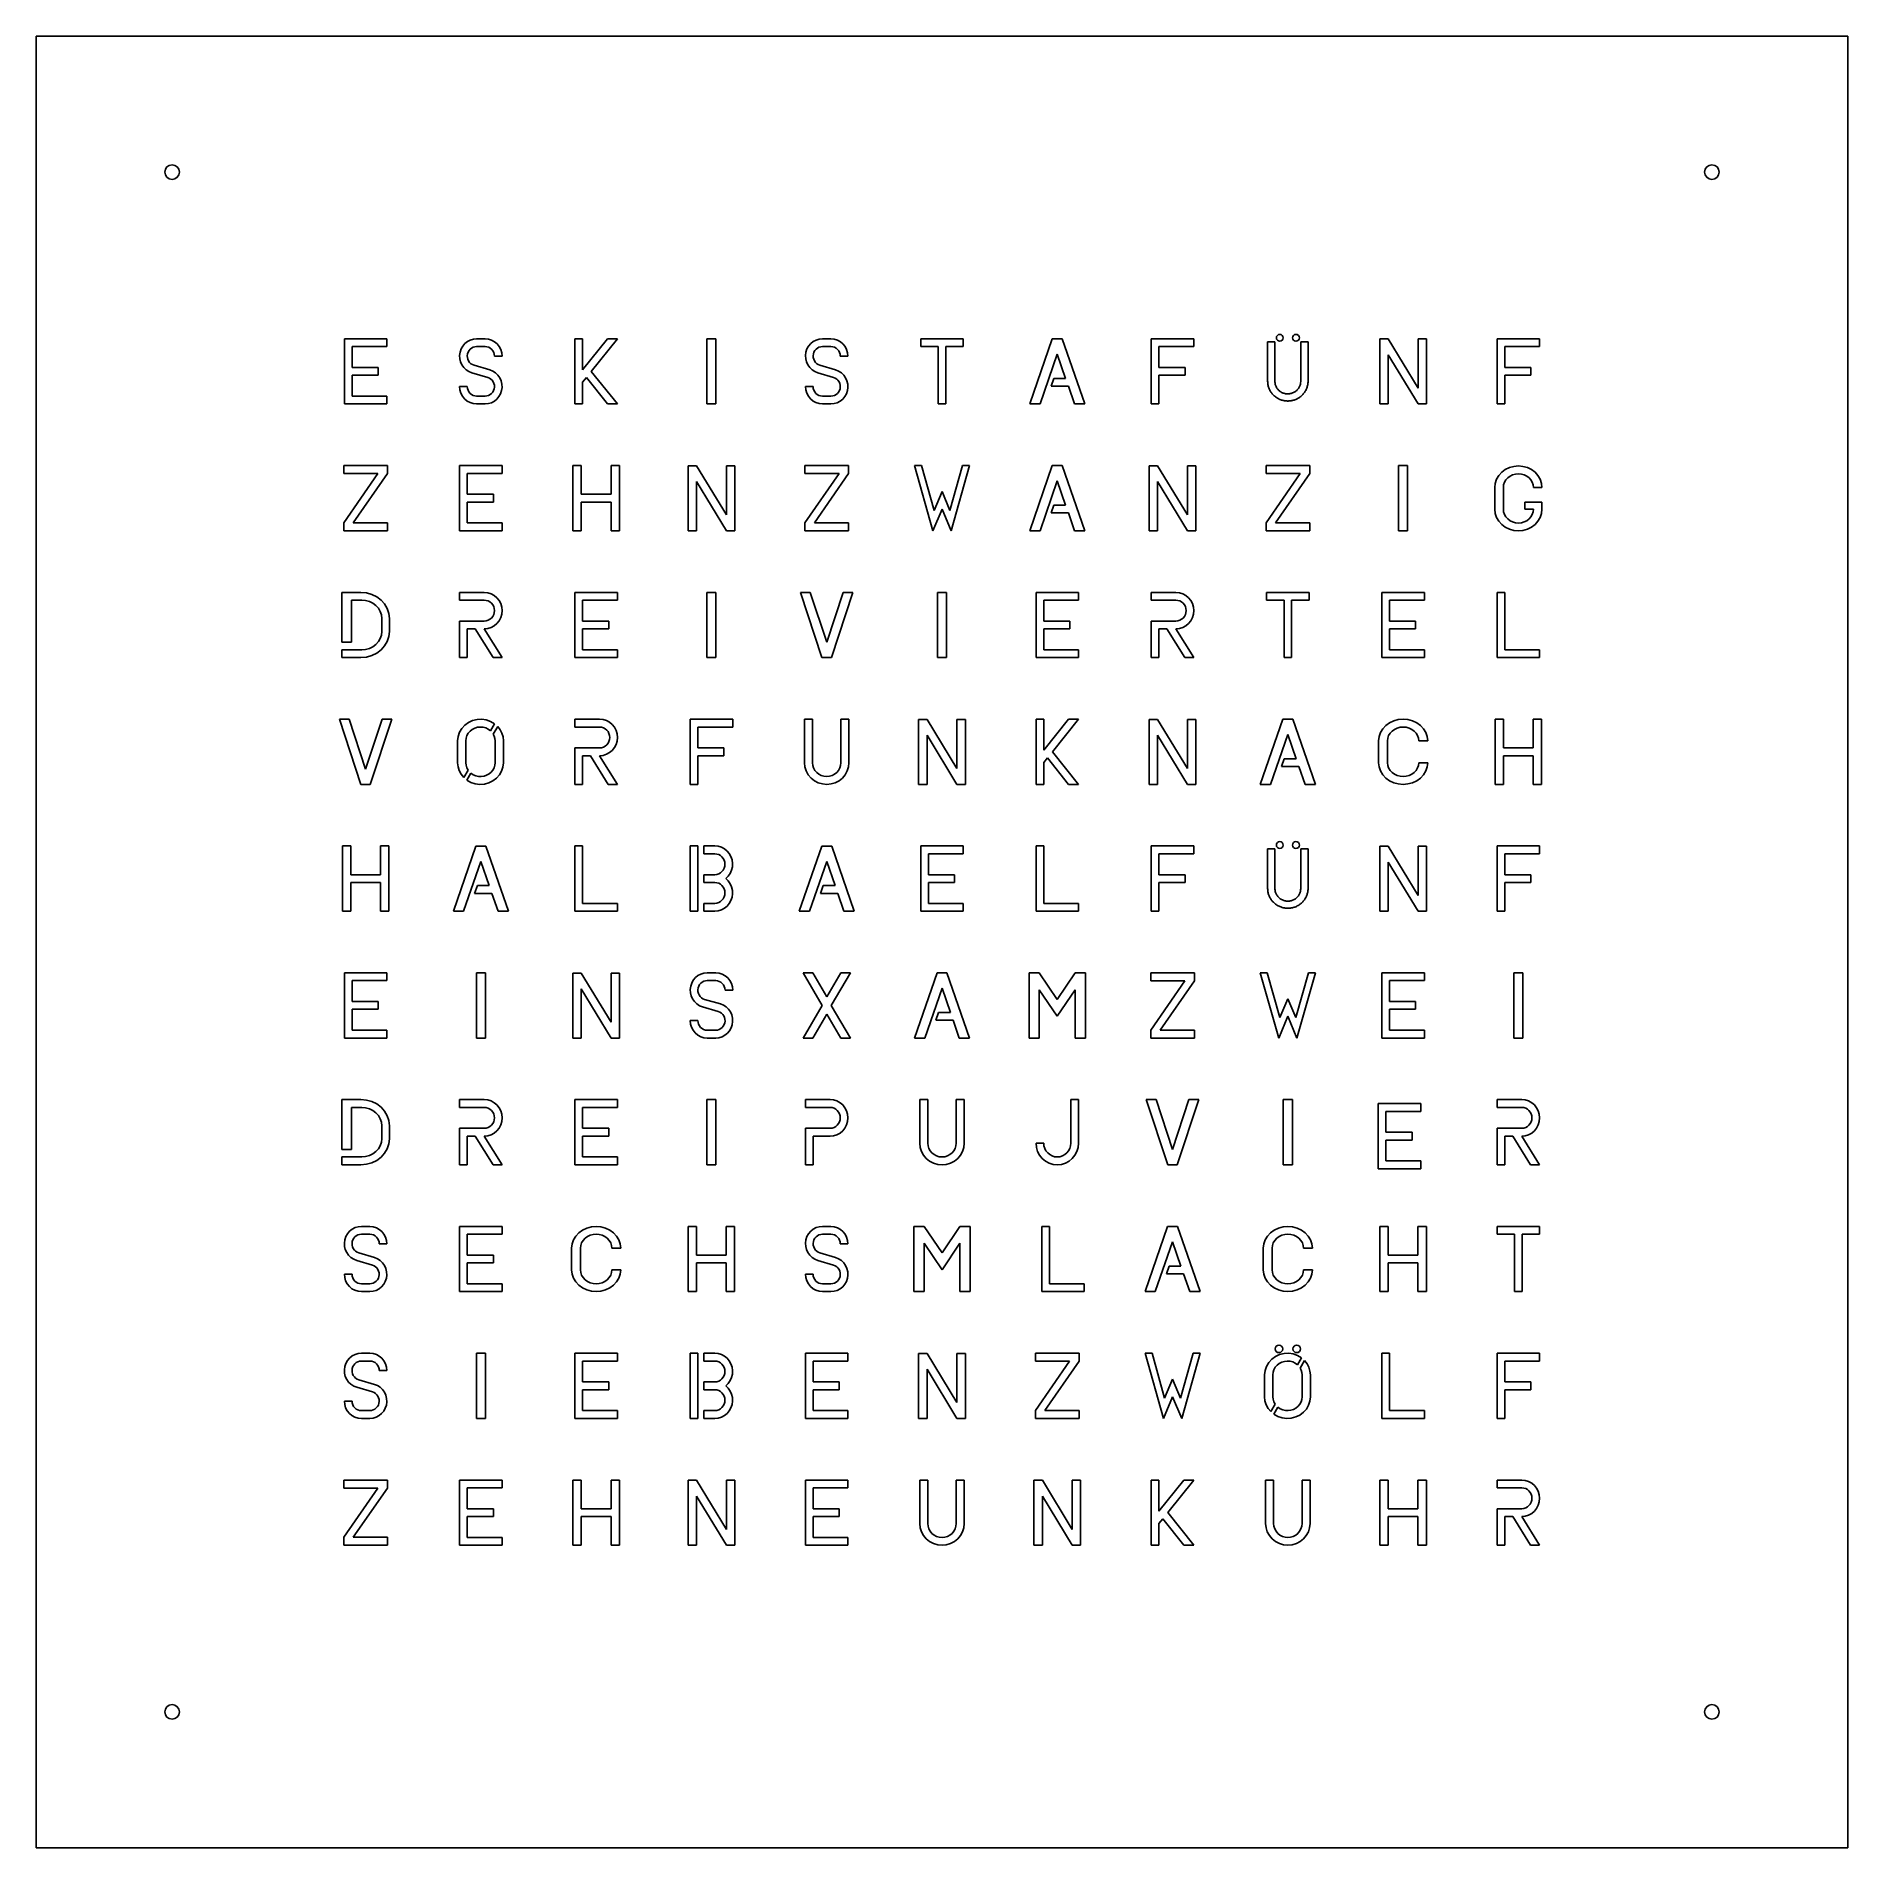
# Model space of a CAD drawing. Extents: x 0 to 500, y 0 to 500.
import ezdxf

# ---------------------------------------------------------------- set-up
doc = ezdxf.new("R2010")
doc.units = 0
doc.layers.add('7', color=7, linetype='CONTINUOUS')

msp = doc.modelspace()

# ---------------------------------------------------------------- linework, layer by layer
at = {"layer": '7'}
for p, q in [((0, 500), (0, 0)), ((500, 500), (0, 500)), ((500, 0), (500, 500)), ((85.0483, 398.4993), (85.0483, 416.5007)), ((85.0483, 416.5007), (96.7699, 416.5007)), ((96.7699, 416.5007), (96.7699, 414.34061)), ((118.3124, 415.16879), (117.7287, 414.4765)), ((119.014, 415.73529), (118.3124, 415.16879)), ((119.8079, 416.1553), (119.014, 415.73529)), ((120.6653, 416.4136), (119.8079, 416.1553)), ((121.5551, 416.5007), (120.6653, 416.4136)), ((123.8994, 416.5007), (121.5551, 416.5007)), ((124.8141, 416.4086), (123.8994, 416.5007)), ((125.6937, 416.13571), (124.8141, 416.4086)), ((126.5043, 415.6925), (125.6937, 416.13571)), ((127.2148, 415.0961), (126.5043, 415.6925)), ((127.7979, 414.36938), (127.2148, 415.0961)), ((148.68469, 416.5007), (150.79671, 416.5007)), ((148.68469, 398.4993), (148.68469, 416.5007)), ((150.79671, 416.5007), (150.79671, 407.909)), ((150.79671, 407.909), (157.6763, 416.5007)), ((160.4063, 416.5007), (153.1991, 407.5)), ((157.6763, 416.5007), (160.4063, 416.5007)), ((185.1161, 416.5007), (185.1161, 398.4993)), ((187.61121, 416.5007), (185.1161, 416.5007)), ((187.61121, 398.4993), (187.61121, 416.5007)), ((213.76691, 415.16879), (213.1832, 414.4765)), ((214.46851, 415.73529), (213.76691, 415.16879)), ((215.26241, 416.1553), (214.46851, 415.73529)), ((216.1199, 416.4136), (215.26241, 416.1553)), ((217.0096, 416.5007), (216.1199, 416.4136)), ((219.354, 416.5007), (217.0096, 416.5007)), ((220.26871, 416.4086), (219.354, 416.5007)), ((221.14819, 416.13571), (220.26871, 416.4086)), ((221.9588, 415.6925), (221.14819, 416.13571)), ((222.6693, 415.0961), (221.9588, 415.6925)), ((223.2524, 414.36938), (222.6693, 415.0961)), ((244.13921, 416.5007), (255.86079, 416.5007)), ((244.13921, 414.34061), (244.13921, 416.5007)), ((255.86079, 416.5007), (255.86079, 414.34061)), ((274.21539, 398.4993), (280.4483, 416.48129)), ((280.4483, 416.48129), (283.18799, 416.48129)), ((283.18799, 416.48129), (289.42099, 398.4993)), ((307.7756, 398.4993), (307.7756, 416.5007)), ((307.7756, 416.5007), (319.49719, 416.5007)), ((319.49719, 416.5007), (319.49719, 414.34061)), ((339.8822, 415.6825), (339.8822, 404.76709)), ((341.8902, 415.6825), (339.8822, 415.6825)), ((341.8902, 404.76709), (341.8902, 415.6825)), ((349.01889, 415.6825), (349.0163, 404.67297)), ((351.02689, 415.6825), (349.01889, 415.6825)), ((351.02686, 404.7475), (351.02689, 415.6825)), ((370.82431, 398.4993), (370.82431, 416.4379)), ((370.82431, 416.4379), (373.1481, 416.4379)), ((373.1481, 416.4379), (381.3974, 402.87079)), ((381.3974, 402.87079), (381.3974, 416.4379)), ((381.3974, 416.4379), (383.72119, 416.4379)), ((383.72119, 416.4379), (383.72119, 398.4993)), ((403.2301, 398.4993), (403.2301, 416.5007)), ((403.2301, 416.5007), (414.95169, 416.5007)), ((414.95169, 416.5007), (414.95169, 414.34061)), ((96.7699, 414.34061), (87.1603, 414.34061)), ((87.1603, 414.34061), (87.1603, 408.58011)), ((116.9946, 412.81839), (116.8709, 411.91299)), ((116.8709, 411.91299), (116.9174, 411)), ((116.9174, 411), (117.1325, 410.11261)), ((117.284, 413.68341), (116.9946, 412.81839)), ((117.1325, 410.11261), (117.5084, 409.28311)), ((117.7287, 414.4765), (117.284, 413.68341)), ((118.9809, 411.8194), (119.0489, 412.31689)), ((119.0065, 411.3176), (118.9809, 411.8194)), ((119.1247, 410.82999), (119.0065, 411.3176)), ((119.0489, 412.31689), (119.2079, 412.7923)), ((119.3312, 410.37411), (119.1247, 410.82999)), ((119.2079, 412.7923), (119.4523, 413.22809)), ((119.6186, 409.96671), (119.3312, 410.37411)), ((119.4523, 413.22809), (119.7731, 413.60861)), ((119.7731, 413.60861), (120.1586, 413.91989)), ((120.1586, 413.91989), (120.5949, 414.1507)), ((120.5949, 414.1507), (121.0661, 414.29269)), ((121.0661, 414.29269), (121.5551, 414.34061)), ((121.5551, 414.34061), (123.8994, 414.34061)), ((123.8994, 414.34061), (124.4021, 414.28989)), ((124.4021, 414.28989), (124.8855, 414.13989)), ((124.8855, 414.13989), (125.3309, 413.89639)), ((125.3309, 413.89639), (125.7214, 413.5686)), ((125.7214, 413.5686), (126.0418, 413.16931)), ((126.0418, 413.16931), (126.2799, 412.71371)), ((126.2799, 412.71371), (126.4266, 412.2193)), ((126.4266, 412.2193), (126.4761, 411.70511)), ((126.4761, 411.70511), (128.5881, 411.70511)), ((128.2312, 413.54031), (127.7979, 414.36938)), ((128.498, 412.64069), (128.2312, 413.54031)), ((128.5881, 411.70511), (128.498, 412.64069)), ((212.4491, 412.81839), (212.32539, 411.91299)), ((212.32539, 411.91299), (212.37199, 411)), ((212.37199, 411), (212.5871, 410.11261)), ((212.73849, 413.68341), (212.4491, 412.81839)), ((212.5871, 410.11261), (212.96291, 409.28311)), ((213.1832, 414.4765), (212.73849, 413.68341)), ((214.43539, 411.8194), (214.5034, 412.31689)), ((214.461, 411.3176), (214.43539, 411.8194)), ((214.57919, 410.82999), (214.461, 411.3176)), ((214.5034, 412.31689), (214.66251, 412.7923)), ((214.7858, 410.37411), (214.57919, 410.82999)), ((214.66251, 412.7923), (214.9068, 413.22809)), ((215.0731, 409.96671), (214.7858, 410.37411)), ((214.9068, 413.22809), (215.2276, 413.60861)), ((215.2276, 413.60861), (215.6132, 413.91989)), ((215.6132, 413.91989), (216.0495, 414.1507)), ((216.0495, 414.1507), (216.52071, 414.29269)), ((216.52071, 414.29269), (217.0096, 414.34061)), ((217.0096, 414.34061), (219.354, 414.34061)), ((219.354, 414.34061), (219.8567, 414.28989)), ((219.8567, 414.28989), (220.34, 414.13989)), ((220.34, 414.13989), (220.78551, 413.89639)), ((220.78551, 413.89639), (221.1759, 413.5686)), ((221.1759, 413.5686), (221.4964, 413.16931)), ((221.4964, 413.16931), (221.7345, 412.71371)), ((221.7345, 412.71371), (221.8811, 412.2193)), ((221.8811, 412.2193), (221.9306, 411.70511)), ((221.9306, 411.70511), (224.0426, 411.70511)), ((223.6857, 413.54031), (223.2524, 414.36938)), ((223.9525, 412.64069), (223.6857, 413.54031)), ((224.0426, 411.70511), (223.9525, 412.64069)), ((248.944, 414.34061), (244.13921, 414.34061)), ((248.944, 398.4993), (248.944, 414.34061)), ((255.86079, 414.34061), (251.056, 414.34061)), ((251.056, 414.34061), (251.056, 398.4993)), ((281.81821, 412.23999), (277.05539, 398.4993)), ((284.1293, 405.5722), (281.81821, 412.23999)), ((319.49719, 414.34061), (309.8876, 414.34061)), ((309.8876, 414.34061), (309.8876, 408.58011)), ((373.1481, 412.06631), (373.1481, 398.4993)), ((381.3974, 398.4993), (373.1481, 412.06631)), ((414.95169, 414.34061), (405.3421, 414.34061)), ((405.3421, 414.34061), (405.3421, 408.58011)), ((87.1603, 408.58011), (94.3675, 408.58011)), ((94.3675, 406.41989), (87.1603, 406.41989)), ((87.1603, 406.41989), (87.1603, 400.65939)), ((94.3675, 408.58011), (94.3675, 406.41989)), ((117.5084, 409.28311), (118.0313, 408.54169)), ((118.0313, 408.54169), (118.6823, 407.91519)), ((118.6823, 407.91519), (119.4377, 407.42639)), ((119.4377, 407.42639), (120.27, 407.0932)), ((119.9763, 409.62241), (119.6186, 409.96671)), ((120.3915, 409.35379), (119.9763, 409.62241)), ((120.27, 407.0932), (124.6057, 405.82932)), ((120.8489, 409.17068), (120.3915, 409.35379)), ((125.1845, 407.9068), (120.8489, 409.17068)), ((124.6057, 405.82932), (125.0631, 405.64621)), ((125.0631, 405.64621), (125.4782, 405.37759)), ((126.0169, 407.57361), (125.1845, 407.9068)), ((125.4782, 405.37759), (125.8359, 405.03329)), ((125.8359, 405.03329), (126.1233, 404.62589)), ((126.7723, 407.08481), (126.0169, 407.57361)), ((127.4232, 406.45831), (126.7723, 407.08481)), ((127.9462, 405.71689), (127.4232, 406.45831)), ((128.32201, 404.88739), (127.9462, 405.71689)), ((151.83411, 405.79541), (150.79671, 404.49979)), ((157.6763, 398.4993), (151.83411, 405.79541)), ((153.1991, 407.5), (160.4063, 398.4993)), ((212.96291, 409.28311), (213.48579, 408.54169)), ((213.48579, 408.54169), (214.1368, 407.91519)), ((214.1368, 407.91519), (214.8922, 407.42639)), ((214.8922, 407.42639), (215.72459, 407.0932)), ((215.43089, 409.62241), (215.0731, 409.96671)), ((215.84599, 409.35379), (215.43089, 409.62241)), ((215.72459, 407.0932), (220.0602, 405.82932)), ((216.30341, 409.17068), (215.84599, 409.35379)), ((220.6391, 407.9068), (216.30341, 409.17068)), ((220.0602, 405.82932), (220.51759, 405.64621)), ((220.51759, 405.64621), (220.93269, 405.37759)), ((221.47141, 407.57361), (220.6391, 407.9068)), ((220.93269, 405.37759), (221.2905, 405.03329)), ((221.2905, 405.03329), (221.5779, 404.62589)), ((222.22681, 407.08481), (221.47141, 407.57361)), ((222.87781, 406.45831), (222.22681, 407.08481)), ((223.4007, 405.71689), (222.87781, 406.45831)), ((223.7765, 404.88739), (223.4007, 405.71689)), ((280.10159, 403.4144), (280.84961, 405.5722)), ((280.84961, 405.5722), (284.1293, 405.5722)), ((309.8876, 408.58011), (317.09479, 408.58011)), ((317.09479, 406.41989), (309.8876, 406.41989)), ((309.8876, 406.41989), (309.8876, 398.4993)), ((317.09479, 408.58011), (317.09479, 406.41989)), ((405.3421, 408.58011), (412.54929, 408.58011)), ((412.54929, 406.41989), (405.3421, 406.41989)), ((405.3421, 406.41989), (405.3421, 398.4993)), ((412.54929, 408.58011), (412.54929, 406.41989)), ((87.1603, 400.65939), (96.7699, 400.65939)), ((96.7699, 400.65939), (96.7699, 398.4993)), ((116.8665, 403.29489), (116.9566, 402.35931)), ((118.9785, 403.29489), (116.8665, 403.29489)), ((116.9566, 402.35931), (117.2234, 401.45969)), ((117.2234, 401.45969), (117.6567, 400.63062)), ((117.6567, 400.63062), (118.2397, 399.9039)), ((119.028, 402.7807), (118.9785, 403.29489)), ((119.1746, 402.28629), (119.028, 402.7807)), ((119.4127, 401.83069), (119.1746, 402.28629)), ((119.7331, 401.4313), (119.4127, 401.83069)), ((120.1236, 401.10361), (119.7331, 401.4313)), ((120.5691, 400.86011), (120.1236, 401.10361)), ((121.0524, 400.71011), (120.5691, 400.86011)), ((121.5551, 400.65939), (121.0524, 400.71011)), ((123.8994, 400.65939), (121.5551, 400.65939)), ((124.3884, 400.70731), (123.8994, 400.65939)), ((124.8596, 400.8493), (124.3884, 400.70731)), ((125.2959, 401.08011), (124.8596, 400.8493)), ((125.6815, 401.39139), (125.2959, 401.08011)), ((126.0023, 401.77191), (125.6815, 401.39139)), ((126.2466, 402.2077), (126.0023, 401.77191)), ((126.1233, 404.62589), (126.3298, 404.17001)), ((126.4057, 402.68301), (126.2466, 402.2077)), ((126.3298, 404.17001), (126.4481, 403.6824)), ((126.4737, 403.1806), (126.4057, 402.68301)), ((126.4481, 403.6824), (126.4737, 403.1806)), ((127.1422, 399.83121), (127.7259, 400.5235)), ((127.7259, 400.5235), (128.1705, 401.31659)), ((128.1705, 401.31659), (128.46001, 402.18161)), ((128.53709, 404), (128.32201, 404.88739)), ((128.46001, 402.18161), (128.58369, 403.08701)), ((128.58369, 403.08701), (128.53709, 404)), ((150.79671, 404.49979), (150.79671, 398.4993)), ((212.321, 403.29489), (212.4111, 402.35931)), ((214.433, 403.29489), (212.321, 403.29489)), ((212.4111, 402.35931), (212.6779, 401.45969)), ((212.6779, 401.45969), (213.11121, 400.63062)), ((213.11121, 400.63062), (213.69431, 399.9039)), ((214.4825, 402.7807), (214.433, 403.29489)), ((214.6292, 402.28629), (214.4825, 402.7807)), ((214.86729, 401.83069), (214.6292, 402.28629)), ((215.1877, 401.4313), (214.86729, 401.83069)), ((215.57809, 401.10361), (215.1877, 401.4313)), ((216.02361, 400.86011), (215.57809, 401.10361)), ((216.507, 400.71011), (216.02361, 400.86011)), ((217.0096, 400.65939), (216.507, 400.71011)), ((219.354, 400.65939), (217.0096, 400.65939)), ((219.843, 400.70731), (219.354, 400.65939)), ((220.31419, 400.8493), (219.843, 400.70731)), ((220.7505, 401.08011), (220.31419, 400.8493)), ((221.136, 401.39139), (220.7505, 401.08011)), ((221.4568, 401.77191), (221.136, 401.39139)), ((221.7012, 402.2077), (221.4568, 401.77191)), ((221.5779, 404.62589), (221.78439, 404.17001)), ((221.8602, 402.68301), (221.7012, 402.2077)), ((221.78439, 404.17001), (221.9026, 403.6824)), ((221.92821, 403.1806), (221.8602, 402.68301)), ((221.9026, 403.6824), (221.92821, 403.1806)), ((222.59669, 399.83121), (223.1804, 400.5235)), ((223.1804, 400.5235), (223.62511, 401.31659)), ((223.62511, 401.31659), (223.91451, 402.18161)), ((223.99159, 404), (223.7765, 404.88739)), ((223.91451, 402.18161), (224.03819, 403.08701)), ((224.03819, 403.08701), (223.99159, 404)), ((284.87729, 403.4144), (280.10159, 403.4144)), ((286.58099, 398.4993), (284.87729, 403.4144)), ((339.8822, 404.76709), (339.8873, 404.5321)), ((339.8873, 404.5321), (339.90289, 404.29749)), ((339.90289, 404.29749), (339.92871, 404.06381)), ((339.92871, 404.06381), (339.9649, 403.83151)), ((339.9649, 403.83151), (340.01129, 403.6008)), ((340.01129, 403.6008), (340.06769, 403.37241)), ((340.06769, 403.37241), (340.13419, 403.14651)), ((340.13419, 403.14651), (340.2106, 402.92371)), ((340.2106, 402.92371), (340.29681, 402.70432)), ((340.29681, 402.70432), (340.39261, 402.48871)), ((340.39261, 402.48871), (340.49771, 402.27731)), ((340.49771, 402.27731), (340.61209, 402.07059)), ((340.61209, 402.07059), (340.7355, 401.8689)), ((340.7355, 401.8689), (340.86771, 401.67261)), ((340.86771, 401.67261), (341.00839, 401.48209)), ((341.00839, 401.48209), (341.15741, 401.29761)), ((341.15741, 401.29761), (341.3143, 401.1196)), ((341.3143, 401.1196), (341.479, 400.94839)), ((341.479, 400.94839), (341.65109, 400.7843)), ((341.65109, 400.7843), (341.8302, 400.62769)), ((341.8302, 400.62769), (342.01611, 400.4787)), ((341.89731, 404.54761), (341.8902, 404.76709)), ((341.91849, 404.32889), (341.89731, 404.54761)), ((341.9537, 404.11209), (341.91849, 404.32889)), ((342.00281, 403.8978), (341.9537, 404.11209)), ((342.0657, 403.68689), (342.00281, 403.8978)), ((342.01611, 400.4787), (342.2084, 400.33771)), ((342.14191, 403.48041), (342.0657, 403.68689)), ((342.23141, 403.2789), (342.14191, 403.48041)), ((342.2084, 400.33771), (342.40671, 400.2049)), ((342.33359, 403.0834), (342.23141, 403.2789)), ((342.44821, 402.8945), (342.33359, 403.0834)), ((342.40671, 400.2049), (342.61069, 400.0806)), ((342.57471, 402.7131), (342.44821, 402.8945)), ((342.71271, 402.53989), (342.57471, 402.7131)), ((342.61069, 400.0806), (342.82001, 399.965)), ((342.86151, 402.3754), (342.71271, 402.53989)), ((343.02069, 402.22049), (342.86151, 402.3754)), ((343.18951, 402.07571), (343.02069, 402.22049)), ((343.36731, 401.9415), (343.18951, 402.07571)), ((343.55341, 401.8186), (343.36731, 401.9415)), ((343.74701, 401.7074), (343.55341, 401.8186)), ((343.94739, 401.60831), (343.74701, 401.7074)), ((344.15381, 401.5217), (343.94739, 401.60831)), ((344.3653, 401.44809), (344.15381, 401.5217)), ((344.58121, 401.3876), (344.3653, 401.44809)), ((344.80051, 401.34052), (344.58121, 401.3876)), ((345.02249, 401.30701), (344.80051, 401.34052)), ((345.24609, 401.28729), (345.02249, 401.30701)), ((345.47061, 401.28131), (345.24609, 401.28729)), ((345.69501, 401.28931), (345.47061, 401.28131)), ((345.91849, 401.311), (345.69501, 401.28931)), ((346.14011, 401.34641), (345.91849, 401.311)), ((346.35901, 401.39539), (346.14011, 401.34641)), ((346.57431, 401.45779), (346.35901, 401.39539)), ((346.7851, 401.53329), (346.57431, 401.45779)), ((346.99069, 401.6217), (346.7851, 401.53329)), ((347.19019, 401.7225), (346.99069, 401.6217)), ((347.38281, 401.83539), (347.19019, 401.7225)), ((347.56769, 401.95999), (347.38281, 401.83539)), ((347.74429, 402.0957), (347.56769, 401.95999)), ((347.91171, 402.242), (347.74429, 402.0957)), ((348.06949, 402.39828), (347.91171, 402.242)), ((348.05371, 399.94659), (348.26379, 400.0607)), ((348.2168, 402.56409), (348.06949, 402.39828)), ((348.35321, 402.73849), (348.2168, 402.56409)), ((348.26379, 400.0607), (348.46869, 400.18359)), ((348.478, 402.92111), (348.35321, 402.73849)), ((348.46869, 400.18359), (348.668, 400.315)), ((348.59091, 403.1109), (348.478, 402.92111)), ((348.69131, 403.3074), (348.59091, 403.1109)), ((348.668, 400.315), (348.8613, 400.45459)), ((348.77881, 403.50961), (348.69131, 403.3074)), ((348.85321, 403.7168), (348.77881, 403.50961)), ((348.91409, 403.92819), (348.85321, 403.7168)), ((348.8613, 400.45459), (349.04831, 400.60229)), ((348.9613, 404.14291), (348.91409, 403.92819)), ((348.99451, 404.36011), (348.9613, 404.14291)), ((349.0163, 404.67297), (348.99451, 404.36011)), ((349.04831, 400.60229), (349.22861, 400.75769)), ((349.22861, 400.75769), (349.40189, 400.92059)), ((349.40189, 400.92059), (349.56781, 401.09061)), ((349.56781, 401.09061), (349.7261, 401.26749)), ((349.7261, 401.26749), (349.8764, 401.4509)), ((349.8764, 401.4509), (350.01849, 401.64041)), ((350.01849, 401.64041), (350.15219, 401.83578)), ((350.15219, 401.83578), (350.27701, 402.03659)), ((350.27701, 402.03659), (350.39291, 402.24249)), ((350.39291, 402.24249), (350.4996, 402.45309)), ((350.4996, 402.45309), (350.59698, 402.668)), ((350.59698, 402.668), (350.68481, 402.8869)), ((350.68481, 402.8869), (350.76279, 403.10919)), ((350.76279, 403.10919), (350.83099, 403.3345)), ((350.83099, 403.3345), (350.8891, 403.56259)), ((350.8891, 403.56259), (350.93719, 403.79291)), ((350.93719, 403.79291), (350.97501, 404.02499)), ((350.97501, 404.02499), (351.00259, 404.25851)), ((351.00259, 404.25851), (351.0199, 404.49289)), ((351.0199, 404.49289), (351.02686, 404.7475)), ((96.7699, 398.4993), (85.0483, 398.4993)), ((118.2397, 399.9039), (118.9502, 399.3075)), ((118.9502, 399.3075), (119.7608, 398.86429)), ((119.7608, 398.86429), (120.6404, 398.5914)), ((120.6404, 398.5914), (121.5551, 398.4993)), ((121.5551, 398.4993), (123.8994, 398.4993)), ((123.8994, 398.4993), (124.7892, 398.5864)), ((124.7892, 398.5864), (125.6466, 398.8447)), ((125.6466, 398.8447), (126.4406, 399.26471)), ((126.4406, 399.26471), (127.1422, 399.83121)), ((150.79671, 398.4993), (148.68469, 398.4993)), ((160.4063, 398.4993), (157.6763, 398.4993)), ((185.1161, 398.4993), (187.61121, 398.4993)), ((213.69431, 399.9039), (214.4048, 399.3075)), ((214.4048, 399.3075), (215.21539, 398.86429)), ((215.21539, 398.86429), (216.095, 398.5914)), ((216.095, 398.5914), (217.0096, 398.4993)), ((217.0096, 398.4993), (219.354, 398.4993)), ((219.354, 398.4993), (220.2438, 398.5864)), ((220.2438, 398.5864), (221.1012, 398.8447)), ((221.1012, 398.8447), (221.8951, 399.26471)), ((221.8951, 399.26471), (222.59669, 399.83121)), ((251.056, 398.4993), (248.944, 398.4993)), ((277.05539, 398.4993), (274.21539, 398.4993)), ((289.42099, 398.4993), (286.58099, 398.4993)), ((309.8876, 398.4993), (307.7756, 398.4993)), ((342.82001, 399.965), (343.03421, 399.8584)), ((343.03421, 399.8584), (343.2529, 399.76089)), ((343.2529, 399.76089), (343.47571, 399.6727)), ((343.47571, 399.6727), (343.70209, 399.59399)), ((343.70209, 399.59399), (343.93188, 399.5249)), ((343.93188, 399.5249), (344.1644, 399.46561)), ((344.1644, 399.46561), (344.36011, 399.42371)), ((344.36011, 399.42371), (344.5571, 399.38861)), ((344.5571, 399.38861), (344.75531, 399.3606)), ((344.75531, 399.3606), (344.9545, 399.33951)), ((344.9545, 399.33951), (345.15421, 399.32541)), ((345.15421, 399.32541), (345.3544, 399.31839)), ((345.3544, 399.31839), (345.55469, 399.31839)), ((345.55469, 399.31839), (345.75479, 399.32541)), ((345.75479, 399.32541), (345.95459, 399.33951)), ((345.95459, 399.33951), (346.15369, 399.3606)), ((346.15369, 399.3606), (346.35199, 399.38861)), ((346.35199, 399.38861), (346.54901, 399.42371)), ((346.54901, 399.42371), (346.74469, 399.46561)), ((346.74469, 399.46561), (346.93869, 399.51431)), ((346.93869, 399.51431), (347.16891, 399.58179)), ((347.16891, 399.58179), (347.3959, 399.65891)), ((347.3959, 399.65891), (347.61929, 399.74561)), ((347.61929, 399.74561), (347.83871, 399.84149)), ((347.83871, 399.84149), (348.05371, 399.94659)), ((373.1481, 398.4993), (370.82431, 398.4993)), ((383.72119, 398.4993), (381.3974, 398.4993)), ((405.3421, 398.4993), (403.2301, 398.4993)), ((84.8833, 379.29379), (84.8833, 381.5007)), ((84.8833, 381.5007), (96.9349, 381.5007)), ((96.9349, 381.5007), (96.9349, 379.29379)), ((116.8665, 363.4993), (116.8665, 381.5007)), ((116.8665, 381.5007), (128.5881, 381.5007)), ((128.5881, 381.5007), (128.5881, 379.34061)), ((148.1371, 381.5007), (150.4464, 381.5007)), ((148.1371, 363.4993), (148.1371, 381.5007)), ((150.4464, 381.5007), (150.4464, 373.58011)), ((158.6445, 381.5007), (160.9538, 381.5007)), ((158.6445, 373.58011), (158.6445, 381.5007)), ((160.9538, 381.5007), (160.9538, 363.4993)), ((179.91521, 363.4993), (179.91521, 381.4379)), ((179.91521, 381.4379), (182.239, 381.4379)), ((182.239, 381.4379), (190.4883, 367.87079)), ((190.4883, 367.87079), (190.4883, 381.4379)), ((190.4883, 381.4379), (192.8121, 381.4379)), ((192.8121, 381.4379), (192.8121, 363.4993)), ((212.15601, 379.29379), (212.15601, 381.5007)), ((212.15601, 381.5007), (224.2076, 381.5007)), ((224.2076, 381.5007), (224.2076, 379.29379)), ((247.47169, 363.4993), (242.40739, 381.5007)), ((242.40739, 381.5007), (244.32829, 381.5007)), ((244.32829, 381.5007), (247.808, 369.13171)), ((252.192, 369.13171), (255.67171, 381.5007)), ((257.59259, 381.5007), (252.52831, 363.4993)), ((255.67171, 381.5007), (257.59259, 381.5007)), ((274.21539, 363.4993), (280.4483, 381.48129)), ((280.4483, 381.48129), (283.18799, 381.48129)), ((283.18799, 381.48129), (289.42099, 363.4993)), ((307.1879, 363.4993), (307.1879, 381.4379)), ((307.1879, 381.4379), (309.51169, 381.4379)), ((309.51169, 381.4379), (317.76099, 367.87079)), ((317.76099, 367.87079), (317.76099, 381.4379)), ((317.76099, 381.4379), (320.08481, 381.4379)), ((320.08481, 381.4379), (320.08481, 363.4993)), ((339.42871, 379.29379), (339.42871, 381.5007)), ((339.42871, 381.5007), (351.48029, 381.5007)), ((351.48029, 381.5007), (351.48029, 379.29379)), ((376.02521, 381.5007), (376.02521, 363.4993)), ((378.52029, 381.5007), (376.02521, 381.5007)), ((378.52029, 363.4993), (378.52029, 381.5007)), ((405.483, 380.38321), (404.49899, 379.6424)), ((406.6058, 380.93369), (405.483, 380.38321)), ((407.82401, 381.27261), (406.6058, 380.93369)), ((409.09091, 381.38708), (407.82401, 381.27261)), ((410.35779, 381.27261), (409.09091, 381.38708)), ((411.57599, 380.93369), (410.35779, 381.27261)), ((412.69879, 380.38321), (411.57599, 380.93369)), ((413.6828, 379.6424), (412.69879, 380.38321)), ((94.3182, 379.29379), (84.8833, 379.29379)), ((84.8833, 365.70621), (94.3182, 379.29379)), ((96.9349, 379.29379), (87.5, 365.70621)), ((128.5881, 379.34061), (118.9785, 379.34061)), ((118.9785, 379.34061), (118.9785, 373.58011)), ((182.239, 377.06631), (182.239, 363.4993)), ((190.4883, 363.4993), (182.239, 377.06631)), ((221.5909, 379.29379), (212.15601, 379.29379)), ((212.15601, 365.70621), (221.5909, 379.29379)), ((224.2076, 379.29379), (214.77271, 365.70621)), ((281.81821, 377.23999), (277.05539, 363.4993)), ((284.1293, 370.5722), (281.81821, 377.23999)), ((309.51169, 377.06631), (309.51169, 363.4993)), ((317.76099, 363.4993), (309.51169, 377.06631)), ((348.86371, 379.29379), (339.42871, 379.29379)), ((339.42871, 365.70621), (348.86371, 379.29379)), ((351.48029, 379.29379), (342.04541, 365.70621)), ((402.72171, 376.5925), (402.59689, 375.43039)), ((402.59689, 375.43039), (402.59689, 369.4559)), ((403.09131, 377.7099), (402.72171, 376.5925)), ((403.69141, 378.73981), (403.09131, 377.7099)), ((404.49899, 379.6424), (403.69141, 378.73981)), ((404.9371, 375.43039), (405.01691, 376.1738)), ((404.9371, 369.4559), (404.9371, 375.43039)), ((405.01691, 376.1738), (405.2533, 376.88849)), ((405.2533, 376.88849), (405.63721, 377.54721)), ((405.63721, 377.54721), (406.15369, 378.1246)), ((406.15369, 378.1246), (406.7832, 378.59839)), ((406.7832, 378.59839), (407.50131, 378.9505)), ((407.50131, 378.9505), (408.28049, 379.1673)), ((408.28049, 379.1673), (409.09091, 379.24051)), ((409.09091, 379.24051), (409.90131, 379.1673)), ((409.90131, 379.1673), (410.68051, 378.9505)), ((410.68051, 378.9505), (411.39859, 378.59839)), ((411.39859, 378.59839), (412.02811, 378.1246)), ((412.02811, 378.1246), (412.54471, 377.54721)), ((412.54471, 377.54721), (412.9285, 376.88849)), ((412.9285, 376.88849), (413.16489, 376.1738)), ((413.16489, 376.1738), (413.24469, 375.43039)), ((413.24469, 375.43039), (415.5849, 375.43039)), ((414.49039, 378.73981), (413.6828, 379.6424)), ((415.09061, 377.7099), (414.49039, 378.73981)), ((415.46011, 376.5925), (415.09061, 377.7099)), ((415.5849, 375.43039), (415.46011, 376.5925)), ((118.9785, 373.58011), (126.1857, 373.58011)), ((126.1857, 371.41989), (118.9785, 371.41989)), ((118.9785, 371.41989), (118.9785, 365.65939)), ((126.1857, 373.58011), (126.1857, 371.41989)), ((150.4464, 373.58011), (158.6445, 373.58011)), ((158.6445, 371.41989), (150.4464, 371.41989)), ((150.4464, 371.41989), (150.4464, 363.4993)), ((158.6445, 363.4993), (158.6445, 371.41989)), ((247.808, 369.13171), (250, 374.33389)), ((250, 374.33389), (252.192, 369.13171)), ((280.10159, 368.4144), (280.84961, 370.5722)), ((280.84961, 370.5722), (284.1293, 370.5722)), ((410.90451, 371.3699), (410.90451, 369.4559)), ((415.5849, 371.3699), (410.90451, 371.3699)), ((415.5849, 369.4559), (415.5849, 371.3699)), ((84.8833, 363.4993), (84.8833, 365.70621)), ((87.5, 365.70621), (96.9349, 365.70621)), ((96.9349, 365.70621), (96.9349, 363.4993)), ((118.9785, 365.65939), (128.5881, 365.65939)), ((128.5881, 365.65939), (128.5881, 363.4993)), ((212.15601, 363.4993), (212.15601, 365.70621)), ((214.77271, 365.70621), (224.2076, 365.70621)), ((224.2076, 365.70621), (224.2076, 363.4993)), ((250, 369.49979), (247.47169, 363.4993)), ((252.52831, 363.4993), (250, 369.49979)), ((284.87729, 368.4144), (280.10159, 368.4144)), ((286.58099, 363.4993), (284.87729, 368.4144)), ((339.42871, 363.4993), (339.42871, 365.70621)), ((342.04541, 365.70621), (351.48029, 365.70621)), ((351.48029, 365.70621), (351.48029, 363.4993)), ((402.59689, 369.4559), (402.72171, 368.29379)), ((402.72171, 368.29379), (403.09131, 367.17639)), ((403.09131, 367.17639), (403.69141, 366.14661)), ((403.69141, 366.14661), (404.49899, 365.2439)), ((404.49899, 365.2439), (405.483, 364.50311)), ((405.01691, 368.71259), (404.9371, 369.4559)), ((405.2533, 367.99789), (405.01691, 368.71259)), ((405.63721, 367.33911), (405.2533, 367.99789)), ((406.15369, 366.76181), (405.63721, 367.33911)), ((406.7832, 366.2879), (406.15369, 366.76181)), ((407.50131, 365.93579), (406.7832, 366.2879)), ((408.28049, 365.71899), (407.50131, 365.93579)), ((409.09091, 365.64581), (408.28049, 365.71899)), ((409.90131, 365.71899), (409.09091, 365.64581)), ((410.68051, 365.93579), (409.90131, 365.71899)), ((411.39859, 366.2879), (410.68051, 365.93579)), ((410.90451, 369.4559), (413.24469, 369.4559)), ((412.02811, 366.76181), (411.39859, 366.2879)), ((412.54471, 367.33911), (412.02811, 366.76181)), ((412.9285, 367.99789), (412.54471, 367.33911)), ((412.69879, 364.50311), (413.6828, 365.2439)), ((413.16489, 368.71259), (412.9285, 367.99789)), ((413.24469, 369.4559), (413.16489, 368.71259)), ((413.6828, 365.2439), (414.49039, 366.14661)), ((414.49039, 366.14661), (415.09061, 367.17639)), ((415.09061, 367.17639), (415.46011, 368.29379)), ((415.46011, 368.29379), (415.5849, 369.4559)), ((96.9349, 363.4993), (84.8833, 363.4993)), ((128.5881, 363.4993), (116.8665, 363.4993)), ((150.4464, 363.4993), (148.1371, 363.4993)), ((160.9538, 363.4993), (158.6445, 363.4993)), ((182.239, 363.4993), (179.91521, 363.4993)), ((192.8121, 363.4993), (190.4883, 363.4993)), ((224.2076, 363.4993), (212.15601, 363.4993)), ((277.05539, 363.4993), (274.21539, 363.4993)), ((289.42099, 363.4993), (286.58099, 363.4993)), ((309.51169, 363.4993), (307.1879, 363.4993)), ((320.08481, 363.4993), (317.76099, 363.4993)), ((351.48029, 363.4993), (339.42871, 363.4993)), ((376.02521, 363.4993), (378.52029, 363.4993)), ((405.483, 364.50311), (406.6058, 363.9527)), ((406.6058, 363.9527), (407.82401, 363.61371)), ((407.82401, 363.61371), (409.09091, 363.4993)), ((409.09091, 363.4993), (410.35779, 363.61371)), ((410.35779, 363.61371), (411.57599, 363.9527)), ((411.57599, 363.9527), (412.69879, 364.50311)), ((84.3488, 346.5007), (84.3488, 332.74149)), ((89.5892, 346.5007), (84.3488, 346.5007)), ((91.1265, 346.3624), (89.5892, 346.5007)), ((92.6048, 345.95261), (91.1265, 346.3624)), ((93.9672, 345.2872), (92.6048, 345.95261)), ((95.1613, 344.39169), (93.9672, 345.2872)), ((116.8665, 346.5007), (123.6601, 346.5007)), ((116.8665, 344.34061), (116.8665, 346.5007)), ((123.6601, 346.5007), (124.6215, 346.4039)), ((124.6215, 346.4039), (125.5459, 346.117)), ((125.5459, 346.117), (126.3979, 345.65131)), ((126.3979, 345.65131), (127.1447, 345.02441)), ((127.1447, 345.02441), (127.7575, 344.26059)), ((148.68469, 328.4993), (148.68469, 346.5007)), ((148.68469, 346.5007), (160.4063, 346.5007)), ((160.4063, 346.5007), (160.4063, 344.34061)), ((185.1161, 346.5007), (185.1161, 328.4993)), ((187.61121, 346.5007), (185.1161, 346.5007)), ((187.61121, 328.4993), (187.61121, 346.5007)), ((216.8774, 328.4993), (210.9398, 346.5007)), ((210.9398, 346.5007), (213.64529, 346.5007)), ((213.64529, 346.5007), (218.1824, 332.74521)), ((218.1824, 332.74521), (222.7195, 346.5007)), ((225.4249, 346.5007), (219.4873, 328.4993)), ((222.7195, 346.5007), (225.4249, 346.5007)), ((248.7524, 346.5007), (248.7524, 328.4993)), ((251.2475, 346.5007), (248.7524, 346.5007)), ((251.2475, 328.4993), (251.2475, 346.5007)), ((275.9574, 328.4993), (275.9574, 346.5007)), ((275.9574, 346.5007), (287.67899, 346.5007)), ((287.67899, 346.5007), (287.67899, 344.34061)), ((307.7756, 346.5007), (314.56921, 346.5007)), ((307.7756, 344.34061), (307.7756, 346.5007)), ((314.56921, 346.5007), (315.53061, 346.4039)), ((315.53061, 346.4039), (316.45499, 346.117)), ((316.45499, 346.117), (317.30701, 345.65131)), ((317.30701, 345.65131), (318.0538, 345.02441)), ((318.0538, 345.02441), (318.6666, 344.26059)), ((339.59369, 346.5007), (351.31531, 346.5007)), ((339.59369, 344.34061), (339.59369, 346.5007)), ((351.31531, 346.5007), (351.31531, 344.34061)), ((371.4119, 328.4993), (371.4119, 346.5007)), ((371.4119, 346.5007), (383.13351, 346.5007)), ((383.13351, 346.5007), (383.13351, 344.34061)), ((403.2301, 346.5007), (405.3421, 346.5007)), ((403.2301, 328.4993), (403.2301, 346.5007)), ((405.3421, 346.5007), (405.3421, 330.65939)), ((86.9729, 332.74149), (86.9729, 344.34061)), ((86.9729, 344.34061), (89.8492, 344.34061)), ((89.8492, 344.34061), (90.9253, 344.24371)), ((90.9253, 344.24371), (91.9601, 343.95691)), ((91.9601, 343.95691), (92.9138, 343.49109)), ((92.9138, 343.49109), (93.7497, 342.86429)), ((93.7497, 342.86429), (94.4357, 342.1004)), ((94.4357, 342.1004), (94.9455, 341.229)), ((94.9455, 341.229), (95.2594, 340.28351)), ((96.1413, 343.3006), (95.1613, 344.39169)), ((95.2594, 340.28351), (95.3654, 339.30011)), ((96.8695, 342.05569), (96.1413, 343.3006)), ((97.3179, 340.7049), (96.8695, 342.05569)), ((97.4694, 339.30011), (97.3179, 340.7049)), ((123.6601, 344.34061), (116.8665, 344.34061)), ((124.2094, 344.28519), (123.6601, 344.34061)), ((124.7377, 344.12131), (124.2094, 344.28519)), ((125.2245, 343.8551), (124.7377, 344.12131)), ((125.6513, 343.49701), (125.2245, 343.8551)), ((126.0015, 343.06049), (125.6513, 343.49701)), ((126.2617, 342.5625), (126.0015, 343.06049)), ((126.0015, 339.86011), (126.2617, 340.35809)), ((126.422, 342.02219), (126.2617, 342.5625)), ((126.2617, 340.35809), (126.422, 340.89841)), ((126.4761, 341.4603), (126.422, 342.02219)), ((126.422, 340.89841), (126.4761, 341.4603)), ((127.7575, 344.26059), (128.213, 343.38919)), ((128.213, 343.38919), (128.49339, 342.4436)), ((128.49339, 340.47699), (128.213, 339.5314)), ((128.49339, 342.4436), (128.5881, 341.4603)), ((128.5881, 341.4603), (128.49339, 340.47699)), ((160.4063, 344.34061), (150.79671, 344.34061)), ((150.79671, 344.34061), (150.79671, 338.58011)), ((287.67899, 344.34061), (278.0694, 344.34061)), ((278.0694, 344.34061), (278.0694, 338.58011)), ((314.56921, 344.34061), (307.7756, 344.34061)), ((315.1185, 344.28519), (314.56921, 344.34061)), ((315.64679, 344.12131), (315.1185, 344.28519)), ((316.13361, 343.8551), (315.64679, 344.12131)), ((316.56039, 343.49701), (316.13361, 343.8551)), ((316.91061, 343.06049), (316.56039, 343.49701)), ((317.17081, 342.5625), (316.91061, 343.06049)), ((316.91061, 339.86011), (317.17081, 340.35809)), ((317.33109, 342.02219), (317.17081, 342.5625)), ((317.17081, 340.35809), (317.33109, 340.89841)), ((317.38519, 341.4603), (317.33109, 342.02219)), ((317.33109, 340.89841), (317.38519, 341.4603)), ((318.6666, 344.26059), (319.12201, 343.38919)), ((319.12201, 343.38919), (319.4025, 342.4436)), ((319.4025, 340.47699), (319.12201, 339.5314)), ((319.4025, 342.4436), (319.49719, 341.4603)), ((319.49719, 341.4603), (319.4025, 340.47699)), ((344.3985, 344.34061), (339.59369, 344.34061)), ((344.3985, 328.4993), (344.3985, 344.34061)), ((351.31531, 344.34061), (346.5105, 344.34061)), ((346.5105, 344.34061), (346.5105, 328.4993)), ((383.13351, 344.34061), (373.5239, 344.34061)), ((373.5239, 344.34061), (373.5239, 338.58011)), ((95.3654, 335.69989), (95.2594, 334.71649)), ((95.3654, 339.30011), (95.3654, 335.69989)), ((97.3179, 334.2951), (97.4694, 335.69989)), ((97.4694, 335.69989), (97.4694, 339.30011)), ((116.8665, 338.58011), (123.6601, 338.58011)), ((116.8665, 328.4993), (116.8665, 338.58011)), ((121.1567, 336.41989), (118.9785, 336.41989)), ((118.9785, 336.41989), (118.9785, 328.4993)), ((126.0847, 328.4993), (121.1567, 336.41989)), ((123.6601, 338.58011), (124.2094, 338.63541)), ((124.6215, 336.51682), (123.6601, 336.41989)), ((123.6601, 336.41989), (128.5881, 328.4993)), ((124.2094, 338.63541), (124.7377, 338.79929)), ((125.5459, 336.80359), (124.6215, 336.51682)), ((124.7377, 338.79929), (125.2245, 339.06549)), ((125.2245, 339.06549), (125.6513, 339.42371)), ((126.3979, 337.26941), (125.5459, 336.80359)), ((125.6513, 339.42371), (126.0015, 339.86011)), ((127.1447, 337.89621), (126.3979, 337.26941)), ((127.7575, 338.66), (127.1447, 337.89621)), ((128.213, 339.5314), (127.7575, 338.66)), ((150.79671, 338.58011), (158.00391, 338.58011)), ((158.00391, 336.41989), (150.79671, 336.41989)), ((150.79671, 336.41989), (150.79671, 330.65939)), ((158.00391, 338.58011), (158.00391, 336.41989)), ((278.0694, 338.58011), (285.27661, 338.58011)), ((285.27661, 336.41989), (278.0694, 336.41989)), ((278.0694, 336.41989), (278.0694, 330.65939)), ((285.27661, 338.58011), (285.27661, 336.41989)), ((307.7756, 338.58011), (314.56921, 338.58011)), ((307.7756, 328.4993), (307.7756, 338.58011)), ((312.0658, 336.41989), (309.8876, 336.41989)), ((309.8876, 336.41989), (309.8876, 328.4993)), ((316.9938, 328.4993), (312.0658, 336.41989)), ((314.56921, 338.58011), (315.1185, 338.63541)), ((315.53061, 336.51682), (314.56921, 336.41989)), ((314.56921, 336.41989), (319.49719, 328.4993)), ((315.1185, 338.63541), (315.64679, 338.79929)), ((316.45499, 336.80359), (315.53061, 336.51682)), ((315.64679, 338.79929), (316.13361, 339.06549)), ((316.13361, 339.06549), (316.56039, 339.42371)), ((317.30701, 337.26941), (316.45499, 336.80359)), ((316.56039, 339.42371), (316.91061, 339.86011)), ((318.0538, 337.89621), (317.30701, 337.26941)), ((318.6666, 338.66), (318.0538, 337.89621)), ((319.12201, 339.5314), (318.6666, 338.66)), ((373.5239, 338.58011), (380.73111, 338.58011)), ((380.73111, 336.41989), (373.5239, 336.41989)), ((373.5239, 336.41989), (373.5239, 330.65939)), ((380.73111, 338.58011), (380.73111, 336.41989)), ((84.3488, 332.74149), (86.9729, 332.74149)), ((89.8492, 330.65939), (84.3488, 330.65939)), ((84.3488, 330.65939), (84.3488, 328.4993)), ((90.9253, 330.75629), (89.8492, 330.65939)), ((91.9601, 331.04309), (90.9253, 330.75629)), ((92.9138, 331.50891), (91.9601, 331.04309)), ((93.7497, 332.13571), (92.9138, 331.50891)), ((94.4357, 332.89951), (93.7497, 332.13571)), ((93.9672, 329.7128), (95.1613, 330.60831)), ((94.9455, 333.771), (94.4357, 332.89951)), ((95.2594, 334.71649), (94.9455, 333.771)), ((95.1613, 330.60831), (96.1413, 331.6994)), ((96.1413, 331.6994), (96.8695, 332.94431)), ((96.8695, 332.94431), (97.3179, 334.2951)), ((150.79671, 330.65939), (160.4063, 330.65939)), ((160.4063, 330.65939), (160.4063, 328.4993)), ((278.0694, 330.65939), (287.67899, 330.65939)), ((287.67899, 330.65939), (287.67899, 328.4993)), ((373.5239, 330.65939), (383.13351, 330.65939)), ((383.13351, 330.65939), (383.13351, 328.4993)), ((405.3421, 330.65939), (414.95169, 330.65939)), ((414.95169, 330.65939), (414.95169, 328.4993)), ((84.3488, 328.4993), (89.5892, 328.4993)), ((89.5892, 328.4993), (91.1265, 328.6376)), ((91.1265, 328.6376), (92.6048, 329.04739)), ((92.6048, 329.04739), (93.9672, 329.7128)), ((118.9785, 328.4993), (116.8665, 328.4993)), ((128.5881, 328.4993), (126.0847, 328.4993)), ((160.4063, 328.4993), (148.68469, 328.4993)), ((185.1161, 328.4993), (187.61121, 328.4993)), ((219.4873, 328.4993), (216.8774, 328.4993)), ((248.7524, 328.4993), (251.2475, 328.4993)), ((287.67899, 328.4993), (275.9574, 328.4993)), ((309.8876, 328.4993), (307.7756, 328.4993)), ((319.49719, 328.4993), (316.9938, 328.4993)), ((346.5105, 328.4993), (344.3985, 328.4993)), ((383.13351, 328.4993), (371.4119, 328.4993)), ((414.95169, 328.4993), (403.2301, 328.4993)), ((89.6047, 293.4993), (83.6671, 311.5007)), ((83.6671, 311.5007), (86.3725, 311.5007)), ((86.3725, 311.5007), (90.9096, 297.74521)), ((90.9096, 297.74521), (95.4467, 311.5007)), ((98.1522, 311.5007), (92.2146, 293.4993)), ((95.4467, 311.5007), (98.1522, 311.5007)), ((118.2791, 309.85419), (119.2916, 310.5965)), ((119.2916, 310.5965), (120.4409, 311.13)), ((120.4409, 311.13), (121.6799, 311.4328)), ((121.6799, 311.4328), (122.9578, 311.49249)), ((122.9578, 311.49249), (124.2222, 311.3067)), ((124.2222, 311.3067), (125.4211, 310.8829)), ((126.5056, 310.23859), (125.3965, 308.2991)), ((125.4211, 310.8829), (126.5056, 310.23859)), ((148.68469, 311.5007), (155.4783, 311.5007)), ((148.68469, 309.34061), (148.68469, 311.5007)), ((155.4783, 311.5007), (156.4397, 311.4039)), ((156.4397, 311.4039), (157.36411, 311.117)), ((157.36411, 311.117), (158.21609, 310.65131)), ((158.21609, 310.65131), (158.96291, 310.02441)), ((158.96291, 310.02441), (159.5757, 309.26059)), ((180.50281, 293.4993), (180.50281, 311.5007)), ((180.50281, 311.5007), (192.2244, 311.5007)), ((192.2244, 311.5007), (192.2244, 309.34061)), ((212.0522, 311.5007), (212.0522, 299.49371)), ((214.26109, 311.5007), (212.0522, 311.5007)), ((214.26109, 299.49371), (214.26109, 311.5007)), ((224.3114, 311.5007), (222.1026, 311.5007)), ((222.1026, 311.5007), (222.1026, 299.49371)), ((224.3114, 299.49371), (224.3114, 311.5007)), ((243.55161, 293.4993), (243.55161, 311.4379)), ((243.55161, 311.4379), (245.87531, 311.4379)), ((245.87531, 311.4379), (254.12469, 297.87079)), ((254.12469, 297.87079), (254.12469, 311.4379)), ((254.12469, 311.4379), (256.44839, 311.4379)), ((256.44839, 311.4379), (256.44839, 293.4993)), ((275.9574, 311.5007), (278.0694, 311.5007)), ((275.9574, 293.4993), (275.9574, 311.5007)), ((278.0694, 311.5007), (278.0694, 302.909)), ((278.0694, 302.909), (284.9491, 311.5007)), ((287.67899, 311.5007), (280.4718, 302.5)), ((284.9491, 311.5007), (287.67899, 311.5007)), ((307.1879, 293.4993), (307.1879, 311.4379)), ((307.1879, 311.4379), (309.51169, 311.4379)), ((309.51169, 311.4379), (317.76099, 297.87079)), ((317.76099, 297.87079), (317.76099, 311.4379)), ((317.76099, 311.4379), (320.08481, 311.4379)), ((320.08481, 311.4379), (320.08481, 293.4993)), ((337.85172, 293.4993), (344.08469, 311.48129)), ((344.08469, 311.48129), (346.8244, 311.48129)), ((346.8244, 311.48129), (353.05731, 293.4993)), ((373.50589, 310.49051), (372.47849, 309.745)), ((374.6781, 311.0444), (373.50589, 310.49051)), ((375.95001, 311.3855), (374.6781, 311.0444)), ((377.27271, 311.5007), (375.95001, 311.3855)), ((378.59549, 311.3855), (377.27271, 311.5007)), ((379.8674, 311.0444), (378.59549, 311.3855)), ((381.03961, 310.49051), (379.8674, 311.0444)), ((382.06699, 309.745), (381.03961, 310.49051)), ((402.6825, 311.5007), (404.99191, 311.5007)), ((402.6825, 293.4993), (402.6825, 311.5007)), ((404.99191, 311.5007), (404.99191, 303.58011)), ((413.19, 311.5007), (415.4993, 311.5007)), ((413.19, 303.58011), (413.19, 311.5007)), ((415.4993, 311.5007), (415.4993, 293.4993)), ((116.3106, 305.5062), (116.4402, 306.71411)), ((116.3106, 299.49371), (116.3106, 305.5062)), ((116.4402, 306.71411), (116.8236, 307.87241)), ((116.8236, 307.87241), (117.445, 308.93359)), ((117.445, 308.93359), (118.2791, 309.85419)), ((118.6628, 306.24469), (118.5871, 305.5062)), ((118.5871, 305.5062), (118.5871, 299.49371)), ((118.8869, 306.95551), (118.6628, 306.24469)), ((119.2511, 307.612), (118.8869, 306.95551)), ((119.7417, 308.1897), (119.2511, 307.612)), ((120.3403, 308.6669), (119.7417, 308.1897)), ((121.0247, 309.02579), (120.3403, 308.6669)), ((121.769, 309.2529), (121.0247, 309.02579)), ((122.5455, 309.33969), (121.769, 309.2529)), ((123.3251, 309.28299), (122.5455, 309.33969)), ((124.0786, 309.0849), (123.3251, 309.28299)), ((124.7778, 308.75281), (124.0786, 309.0849)), ((125.3965, 308.2991), (124.7778, 308.75281)), ((127.3637, 309.47351), (126.16, 307.36859)), ((126.16, 307.36859), (126.4399, 306.77811)), ((126.4399, 306.77811), (126.6111, 306.1514)), ((126.6111, 306.1514), (126.6687, 305.5062)), ((126.6687, 305.5062), (126.6687, 299.49371)), ((128.03841, 308.6008), (127.3637, 309.47351)), ((128.53661, 307.62711), (128.03841, 308.6008)), ((128.84219, 306.5842), (128.53661, 307.62711)), ((128.94521, 305.5062), (128.84219, 306.5842)), ((128.94521, 299.49371), (128.94521, 305.5062)), ((155.4783, 309.34061), (148.68469, 309.34061)), ((156.0276, 309.28519), (155.4783, 309.34061)), ((156.55589, 309.12131), (156.0276, 309.28519)), ((157.04269, 308.8551), (156.55589, 309.12131)), ((157.4695, 308.49701), (157.04269, 308.8551)), ((157.8197, 308.06049), (157.4695, 308.49701)), ((158.0799, 307.5625), (157.8197, 308.06049)), ((157.8197, 304.86011), (158.0799, 305.35809)), ((158.2401, 307.02219), (158.0799, 307.5625)), ((158.0799, 305.35809), (158.2401, 305.89841)), ((158.2943, 306.4603), (158.2401, 307.02219)), ((158.2401, 305.89841), (158.2943, 306.4603)), ((159.5757, 309.26059), (160.0311, 308.38919)), ((160.0311, 308.38919), (160.3116, 307.4436)), ((160.3116, 305.47699), (160.0311, 304.5314)), ((160.3116, 307.4436), (160.4063, 306.4603)), ((160.4063, 306.4603), (160.3116, 305.47699)), ((192.2244, 309.34061), (182.61481, 309.34061)), ((182.61481, 309.34061), (182.61481, 303.58011)), ((245.87531, 307.06631), (245.87531, 293.4993)), ((254.12469, 293.4993), (245.87531, 307.06631)), ((309.51169, 307.06631), (309.51169, 293.4993)), ((317.76099, 293.4993), (309.51169, 307.06631)), ((345.4545, 307.23999), (340.6918, 293.4993)), ((347.76569, 300.5722), (345.4545, 307.23999)), ((370.62289, 306.67569), (370.49261, 305.5062)), ((370.49261, 305.5062), (370.49261, 299.49371)), ((371.0087, 307.8002), (370.62289, 306.67569)), ((371.63519, 308.83661), (371.0087, 307.8002)), ((372.47849, 309.745), (371.63519, 308.83661)), ((372.93591, 305.5062), (373.0192, 306.2543)), ((372.93591, 299.49371), (372.93591, 305.5062)), ((373.0192, 306.2543), (373.26599, 306.9736)), ((373.26599, 306.9736), (373.66681, 307.63651)), ((373.66681, 307.63651), (374.20609, 308.2175)), ((374.20609, 308.2175), (374.86331, 308.69431)), ((374.86331, 308.69431), (375.6131, 309.04871)), ((375.6131, 309.04871), (376.4267, 309.26691)), ((376.4267, 309.26691), (377.27271, 309.34061)), ((377.27271, 309.34061), (378.1188, 309.26691)), ((378.1188, 309.26691), (378.9324, 309.04871)), ((378.9324, 309.04871), (379.6821, 308.69431)), ((379.6821, 308.69431), (380.33929, 308.2175)), ((380.33929, 308.2175), (380.87869, 307.63651)), ((380.87869, 307.63651), (381.27939, 306.9736)), ((381.27939, 306.9736), (381.52621, 306.2543)), ((381.52621, 306.2543), (381.60959, 305.5062)), ((381.60959, 305.5062), (384.0528, 305.5062)), ((382.91019, 308.83661), (382.06699, 309.745)), ((383.53671, 307.8002), (382.91019, 308.83661)), ((383.92261, 306.67569), (383.53671, 307.8002)), ((384.0528, 305.5062), (383.92261, 306.67569)), ((148.68469, 303.58011), (155.4783, 303.58011)), ((148.68469, 293.4993), (148.68469, 303.58011)), ((152.9749, 301.41989), (150.79671, 301.41989)), ((150.79671, 301.41989), (150.79671, 293.4993)), ((157.90289, 293.4993), (152.9749, 301.41989)), ((155.4783, 303.58011), (156.0276, 303.63541)), ((156.4397, 301.51682), (155.4783, 301.41989)), ((155.4783, 301.41989), (160.4063, 293.4993)), ((156.0276, 303.63541), (156.55589, 303.79929)), ((157.36411, 301.80359), (156.4397, 301.51682)), ((156.55589, 303.79929), (157.04269, 304.06549)), ((157.04269, 304.06549), (157.4695, 304.42371)), ((158.21609, 302.26941), (157.36411, 301.80359)), ((157.4695, 304.42371), (157.8197, 304.86011)), ((158.96291, 302.89621), (158.21609, 302.26941)), ((159.5757, 303.66), (158.96291, 302.89621)), ((160.0311, 304.5314), (159.5757, 303.66)), ((182.61481, 303.58011), (189.82201, 303.58011)), ((189.82201, 301.41989), (182.61481, 301.41989)), ((182.61481, 301.41989), (182.61481, 293.4993)), ((189.82201, 303.58011), (189.82201, 301.41989)), ((279.10681, 300.79541), (278.0694, 299.49979)), ((284.9491, 293.4993), (279.10681, 300.79541)), ((280.4718, 302.5), (287.67899, 293.4993)), ((343.73801, 298.4144), (344.4859, 300.5722)), ((344.4859, 300.5722), (347.76569, 300.5722)), ((404.99191, 303.58011), (413.19, 303.58011)), ((413.19, 301.41989), (404.99191, 301.41989)), ((404.99191, 301.41989), (404.99191, 293.4993)), ((413.19, 293.4993), (413.19, 301.41989)), ((116.4222, 298.37231), (116.3106, 299.49371)), ((116.7529, 297.29041), (116.4222, 298.37231)), ((117.291, 296.28629), (116.7529, 297.29041)), ((118.0176, 295.39551), (117.291, 296.28629)), ((119.2001, 297.46341), (118.0176, 295.39551)), ((118.5871, 299.49371), (118.6568, 298.78461)), ((118.6568, 298.78461), (118.8635, 298.09991)), ((118.8635, 298.09991), (119.2001, 297.46341)), ((119.994, 296.58591), (118.8924, 294.65948)), ((120.6204, 296.16611), (119.994, 296.58591)), ((121.3191, 295.86621), (120.6204, 296.16611)), ((122.0649, 295.69681), (121.3191, 295.86621)), ((122.831, 295.66431), (122.0649, 295.69681)), ((123.5897, 295.76971), (122.831, 295.66431)), ((124.3139, 296.00909), (123.5897, 295.76971)), ((124.9773, 296.37411), (124.3139, 296.00909)), ((125.5561, 296.8515), (124.9773, 296.37411)), ((126.0294, 297.42401), (125.5561, 296.8515)), ((126.3803, 298.07111), (126.0294, 297.42401)), ((126.0327, 294.44449), (127.0235, 295.18829)), ((126.5959, 298.76941), (126.3803, 298.07111)), ((126.6687, 299.49371), (126.5959, 298.76941)), ((127.0235, 295.18829), (127.8384, 296.10431)), ((127.8384, 296.10431), (128.44501, 297.15591)), ((128.44501, 297.15591), (128.81889, 298.30099)), ((128.81889, 298.30099), (128.94521, 299.49371)), ((212.0522, 299.49371), (212.17, 298.32431)), ((212.17, 298.32431), (212.5188, 297.1998)), ((212.5188, 297.1998), (213.08521, 296.16339)), ((213.08521, 296.16339), (213.8475, 295.255)), ((213.8475, 295.255), (214.7764, 294.50949)), ((214.3364, 298.7457), (214.26109, 299.49371)), ((214.55949, 298.0264), (214.3364, 298.7457)), ((214.9218, 297.36349), (214.55949, 298.0264)), ((215.40939, 296.7825), (214.9218, 297.36349)), ((216.0036, 296.3056), (215.40939, 296.7825)), ((216.6814, 295.95129), (216.0036, 296.3056)), ((217.4169, 295.73309), (216.6814, 295.95129)), ((218.18179, 295.65939), (217.4169, 295.73309)), ((218.9467, 295.73309), (218.18179, 295.65939)), ((219.68221, 295.95129), (218.9467, 295.73309)), ((220.36011, 296.3056), (219.68221, 295.95129)), ((220.95419, 296.7825), (220.36011, 296.3056)), ((221.4418, 297.36349), (220.95419, 296.7825)), ((221.80409, 298.0264), (221.4418, 297.36349)), ((221.5873, 294.50949), (222.5161, 295.255)), ((222.02721, 298.7457), (221.80409, 298.0264)), ((222.1026, 299.49371), (222.02721, 298.7457)), ((222.5161, 295.255), (223.2784, 296.16339)), ((223.2784, 296.16339), (223.84489, 297.1998)), ((223.84489, 297.1998), (224.1937, 298.32431)), ((224.1937, 298.32431), (224.3114, 299.49371)), ((278.0694, 299.49979), (278.0694, 293.4993)), ((348.5137, 298.4144), (343.73801, 298.4144)), ((350.21729, 293.4993), (348.5137, 298.4144)), ((370.49261, 299.49371), (370.62289, 298.32431)), ((370.62289, 298.32431), (371.0087, 297.1998)), ((371.0087, 297.1998), (371.63531, 296.16339)), ((371.63531, 296.16339), (372.47849, 295.255)), ((372.47849, 295.255), (373.50589, 294.50949)), ((373.0192, 298.7457), (372.93591, 299.49371)), ((373.26599, 298.0264), (373.0192, 298.7457)), ((373.66681, 297.36349), (373.26599, 298.0264)), ((374.20609, 296.7825), (373.66681, 297.36349)), ((374.86331, 296.3056), (374.20609, 296.7825)), ((375.6131, 295.95129), (374.86331, 296.3056)), ((376.4267, 295.73309), (375.6131, 295.95129)), ((377.27271, 295.65939), (376.4267, 295.73309)), ((378.1188, 295.73309), (377.27271, 295.65939)), ((378.9324, 295.95129), (378.1188, 295.73309)), ((379.6821, 296.3056), (378.9324, 295.95129)), ((380.33929, 296.7825), (379.6821, 296.3056)), ((380.87869, 297.36349), (380.33929, 296.7825)), ((381.27939, 298.0264), (380.87869, 297.36349)), ((381.03961, 294.50949), (382.06699, 295.255)), ((381.52621, 298.7457), (381.27939, 298.0264)), ((381.60959, 299.49371), (381.52621, 298.7457)), ((384.0528, 299.49371), (381.60959, 299.49371)), ((382.06699, 295.255), (382.91019, 296.16339)), ((382.91019, 296.16339), (383.53671, 297.1998)), ((383.53671, 297.1998), (383.92261, 298.32431)), ((383.92261, 298.32431), (384.0528, 299.49371)), ((92.2146, 293.4993), (89.6047, 293.4993)), ((118.8924, 294.65948), (119.9808, 294.0509)), ((119.9808, 294.0509), (121.1751, 293.65991)), ((121.1751, 293.65991), (122.4275, 293.50229)), ((122.4275, 293.50229), (123.6879, 293.58429)), ((123.6879, 293.58429), (124.9059, 293.90259)), ((124.9059, 293.90259), (126.0327, 294.44449)), ((150.79671, 293.4993), (148.68469, 293.4993)), ((160.4063, 293.4993), (157.90289, 293.4993)), ((182.61481, 293.4993), (180.50281, 293.4993)), ((214.7764, 294.50949), (215.83611, 293.9556)), ((215.83611, 293.9556), (216.98599, 293.61441)), ((216.98599, 293.61441), (218.18179, 293.4993)), ((218.18179, 293.4993), (219.37759, 293.61441)), ((219.37759, 293.61441), (220.5275, 293.9556)), ((220.5275, 293.9556), (221.5873, 294.50949)), ((245.87531, 293.4993), (243.55161, 293.4993)), ((256.44839, 293.4993), (254.12469, 293.4993)), ((278.0694, 293.4993), (275.9574, 293.4993)), ((287.67899, 293.4993), (284.9491, 293.4993)), ((309.51169, 293.4993), (307.1879, 293.4993)), ((320.08481, 293.4993), (317.76099, 293.4993)), ((340.6918, 293.4993), (337.85172, 293.4993)), ((353.05731, 293.4993), (350.21729, 293.4993)), ((373.50589, 294.50949), (374.6781, 293.9556)), ((374.6781, 293.9556), (375.95001, 293.61441)), ((375.95001, 293.61441), (377.27271, 293.4993)), ((377.27271, 293.4993), (378.59549, 293.61441)), ((378.59549, 293.61441), (379.8674, 293.9556)), ((379.8674, 293.9556), (381.03961, 294.50949)), ((404.99191, 293.4993), (402.6825, 293.4993)), ((415.4993, 293.4993), (413.19, 293.4993)), ((84.5007, 276.5007), (86.81, 276.5007)), ((84.5007, 258.4993), (84.5007, 276.5007)), ((86.81, 276.5007), (86.81, 268.58011)), ((95.0081, 276.5007), (97.3175, 276.5007)), ((95.0081, 268.58011), (95.0081, 276.5007)), ((97.3175, 276.5007), (97.3175, 258.4993)), ((115.1245, 258.4993), (121.3574, 276.48129)), ((121.3574, 276.48129), (124.0971, 276.48129)), ((124.0971, 276.48129), (130.33009, 258.4993)), ((148.68469, 276.5007), (150.79671, 276.5007)), ((148.68469, 258.4993), (148.68469, 276.5007)), ((150.79671, 276.5007), (150.79671, 260.65939)), ((180.5255, 276.5007), (180.5255, 258.4993)), ((182.6293, 276.5007), (180.5255, 276.5007)), ((182.6293, 258.4993), (182.6293, 276.5007)), ((184.2375, 276.5007), (187.2928, 276.5007)), ((184.2375, 274.34061), (184.2375, 276.5007)), ((187.2928, 276.5007), (188.22169, 276.4097)), ((188.22169, 276.4097), (189.1169, 276.1398)), ((189.1169, 276.1398), (189.9463, 275.7009)), ((189.9463, 275.7009), (190.67979, 275.1088)), ((190.67979, 275.1088), (191.291, 274.38489)), ((210.57899, 258.4993), (216.8119, 276.48129)), ((216.8119, 276.48129), (219.5517, 276.48129)), ((219.5517, 276.48129), (225.78461, 258.4993)), ((244.13921, 258.4993), (244.13921, 276.5007)), ((244.13921, 276.5007), (255.86079, 276.5007)), ((255.86079, 276.5007), (255.86079, 274.34061)), ((275.9574, 276.5007), (278.0694, 276.5007)), ((275.9574, 258.4993), (275.9574, 276.5007)), ((278.0694, 276.5007), (278.0694, 260.65939)), ((307.7756, 258.4993), (307.7756, 276.5007)), ((307.7756, 276.5007), (319.49719, 276.5007)), ((319.49719, 276.5007), (319.49719, 274.34061)), ((339.8822, 275.6825), (339.8822, 264.76709)), ((341.8902, 275.6825), (339.8822, 275.6825)), ((341.8902, 264.76709), (341.8902, 275.6825)), ((349.01889, 275.6825), (349.0163, 264.67297)), ((351.02689, 275.6825), (349.01889, 275.6825)), ((351.02686, 264.7475), (351.02689, 275.6825)), ((370.82431, 258.4993), (370.82431, 276.4379)), ((370.82431, 276.4379), (373.1481, 276.4379)), ((373.1481, 276.4379), (381.3974, 262.87079)), ((381.3974, 262.87079), (381.3974, 276.4379)), ((381.3974, 276.4379), (383.72119, 276.4379)), ((383.72119, 276.4379), (383.72119, 258.4993)), ((403.2301, 258.4993), (403.2301, 276.5007)), ((403.2301, 276.5007), (414.95169, 276.5007)), ((414.95169, 276.5007), (414.95169, 274.34061)), ((122.7273, 272.23999), (117.9645, 258.4993)), ((125.0384, 265.5722), (122.7273, 272.23999)), ((187.2928, 274.34061), (184.2375, 274.34061)), ((187.8401, 274.28519), (187.2928, 274.34061)), ((188.3663, 274.12131), (187.8401, 274.28519)), ((188.8513, 273.8551), (188.3663, 274.12131)), ((189.2764, 273.49701), (188.8513, 273.8551)), ((189.6252, 273.06049), (189.2764, 273.49701)), ((189.8844, 272.5625), (189.6252, 273.06049)), ((189.6252, 269.86011), (189.8844, 270.35809)), ((190.0441, 272.02219), (189.8844, 272.5625)), ((189.8844, 270.35809), (190.0441, 270.89841)), ((190.09801, 271.4603), (190.0441, 272.02219)), ((190.0441, 270.89841), (190.09801, 271.4603)), ((191.291, 274.38489), (191.75771, 273.5553)), ((191.75771, 273.5553), (192.0631, 272.65009)), ((192.1521, 270.7449), (191.9325, 269.81381)), ((192.0631, 272.65009), (192.1962, 271.70181)), ((192.1962, 271.70181), (192.1521, 270.7449)), ((218.18179, 272.23999), (213.41901, 258.4993)), ((220.493, 265.5722), (218.18179, 272.23999)), ((255.86079, 274.34061), (246.25121, 274.34061)), ((246.25121, 274.34061), (246.25121, 268.58011)), ((319.49719, 274.34061), (309.8876, 274.34061)), ((309.8876, 274.34061), (309.8876, 268.58011)), ((373.1481, 272.06631), (373.1481, 258.4993)), ((381.3974, 258.4993), (373.1481, 272.06631)), ((414.95169, 274.34061), (405.3421, 274.34061)), ((405.3421, 274.34061), (405.3421, 268.58011)), ((86.81, 268.58011), (95.0081, 268.58011)), ((95.0081, 266.41989), (86.81, 266.41989)), ((86.81, 266.41989), (86.81, 258.4993)), ((95.0081, 258.4993), (95.0081, 266.41989)), ((121.0107, 263.4144), (121.7586, 265.5722)), ((121.7586, 265.5722), (125.0384, 265.5722)), ((184.2375, 268.58011), (187.2928, 268.58011)), ((184.2375, 266.41989), (184.2375, 268.58011)), ((187.2928, 266.41989), (184.2375, 266.41989)), ((187.2928, 268.58011), (187.8401, 268.63541)), ((187.8401, 266.36459), (187.2928, 266.41989)), ((187.8401, 268.63541), (188.3663, 268.79929)), ((188.3663, 266.20071), (187.8401, 266.36459)), ((188.3663, 268.79929), (188.8513, 269.06549)), ((188.8513, 265.93451), (188.3663, 266.20071)), ((188.8513, 269.06549), (189.2764, 269.42371)), ((189.2764, 265.57629), (188.8513, 265.93451)), ((189.2764, 269.42371), (189.6252, 269.86011)), ((189.6252, 265.13989), (189.2764, 265.57629)), ((189.8844, 264.64191), (189.6252, 265.13989)), ((191.00439, 268.1615), (190.3295, 267.5)), ((190.3295, 267.5), (191.00439, 266.8385)), ((191.5453, 268.94211), (191.00439, 268.1615)), ((191.00439, 266.8385), (191.5453, 266.05789)), ((191.9325, 269.81381), (191.5453, 268.94211)), ((191.5453, 266.05789), (191.9325, 265.18619)), ((191.9325, 265.18619), (192.1521, 264.2551)), ((216.46519, 263.4144), (217.2132, 265.5722)), ((217.2132, 265.5722), (220.493, 265.5722)), ((246.25121, 268.58011), (253.4584, 268.58011)), ((253.4584, 266.41989), (246.25121, 266.41989)), ((246.25121, 266.41989), (246.25121, 260.65939)), ((253.4584, 268.58011), (253.4584, 266.41989)), ((309.8876, 268.58011), (317.09479, 268.58011)), ((317.09479, 266.41989), (309.8876, 266.41989)), ((309.8876, 266.41989), (309.8876, 258.4993)), ((317.09479, 268.58011), (317.09479, 266.41989)), ((405.3421, 268.58011), (412.54929, 268.58011)), ((412.54929, 266.41989), (405.3421, 266.41989)), ((405.3421, 266.41989), (405.3421, 258.4993)), ((412.54929, 268.58011), (412.54929, 266.41989)), ((125.7864, 263.4144), (121.0107, 263.4144)), ((127.4901, 258.4993), (125.7864, 263.4144)), ((150.79671, 260.65939), (160.4063, 260.65939)), ((160.4063, 260.65939), (160.4063, 258.4993)), ((184.2375, 260.65939), (187.2928, 260.65939)), ((184.2375, 258.4993), (184.2375, 260.65939)), ((187.2928, 260.65939), (187.8401, 260.71481)), ((187.8401, 260.71481), (188.3663, 260.87869)), ((188.3663, 260.87869), (188.8513, 261.1449)), ((188.8513, 261.1449), (189.2764, 261.50299)), ((189.2764, 261.50299), (189.6252, 261.93951)), ((189.6252, 261.93951), (189.8844, 262.4375)), ((190.0441, 264.10159), (189.8844, 264.64191)), ((189.8844, 262.4375), (190.0441, 262.97781)), ((190.09801, 263.5397), (190.0441, 264.10159)), ((190.0441, 262.97781), (190.09801, 263.5397)), ((191.291, 260.61511), (190.67979, 259.8912)), ((191.75771, 261.4447), (191.291, 260.61511)), ((192.0631, 262.34991), (191.75771, 261.4447)), ((192.1962, 263.29819), (192.0631, 262.34991)), ((192.1521, 264.2551), (192.1962, 263.29819)), ((221.24091, 263.4144), (216.46519, 263.4144)), ((222.9446, 258.4993), (221.24091, 263.4144)), ((246.25121, 260.65939), (255.86079, 260.65939)), ((255.86079, 260.65939), (255.86079, 258.4993)), ((278.0694, 260.65939), (287.67899, 260.65939)), ((287.67899, 260.65939), (287.67899, 258.4993)), ((339.8822, 264.76709), (339.8873, 264.5321)), ((339.8873, 264.5321), (339.90289, 264.29749)), ((339.90289, 264.29749), (339.92871, 264.06381)), ((339.92871, 264.06381), (339.9649, 263.83151)), ((339.9649, 263.83151), (340.01129, 263.6008)), ((340.01129, 263.6008), (340.06769, 263.37241)), ((340.06769, 263.37241), (340.13419, 263.14651)), ((340.13419, 263.14651), (340.2106, 262.92371)), ((340.2106, 262.92371), (340.29681, 262.70432)), ((340.29681, 262.70432), (340.39261, 262.48871)), ((340.39261, 262.48871), (340.49771, 262.27731)), ((340.49771, 262.27731), (340.61209, 262.07059)), ((340.61209, 262.07059), (340.7355, 261.8689)), ((340.7355, 261.8689), (340.86771, 261.67261)), ((340.86771, 261.67261), (341.00839, 261.48209)), ((341.00839, 261.48209), (341.15741, 261.29761)), ((341.15741, 261.29761), (341.3143, 261.1196)), ((341.3143, 261.1196), (341.479, 260.94839)), ((341.479, 260.94839), (341.65109, 260.7843)), ((341.65109, 260.7843), (341.8302, 260.62769)), ((341.8302, 260.62769), (342.01611, 260.4787)), ((341.89731, 264.54761), (341.8902, 264.76709)), ((341.91849, 264.32889), (341.89731, 264.54761)), ((341.9537, 264.11209), (341.91849, 264.32889)), ((342.00281, 263.8978), (341.9537, 264.11209)), ((342.0657, 263.68689), (342.00281, 263.8978)), ((342.01611, 260.4787), (342.2084, 260.33771)), ((342.14191, 263.48041), (342.0657, 263.68689)), ((342.23141, 263.2789), (342.14191, 263.48041)), ((342.2084, 260.33771), (342.40671, 260.2049)), ((342.33359, 263.0834), (342.23141, 263.2789)), ((342.44821, 262.8945), (342.33359, 263.0834)), ((342.40671, 260.2049), (342.61069, 260.0806)), ((342.57471, 262.7131), (342.44821, 262.8945)), ((342.71271, 262.53989), (342.57471, 262.7131)), ((342.61069, 260.0806), (342.82001, 259.965)), ((342.86151, 262.3754), (342.71271, 262.53989)), ((343.02069, 262.22049), (342.86151, 262.3754)), ((343.18951, 262.07571), (343.02069, 262.22049)), ((343.36731, 261.9415), (343.18951, 262.07571)), ((343.55341, 261.8186), (343.36731, 261.9415)), ((343.74701, 261.7074), (343.55341, 261.8186)), ((343.94739, 261.60831), (343.74701, 261.7074)), ((344.15381, 261.5217), (343.94739, 261.60831)), ((344.3653, 261.44809), (344.15381, 261.5217)), ((344.58121, 261.3876), (344.3653, 261.44809)), ((344.80051, 261.34052), (344.58121, 261.3876)), ((345.02249, 261.30701), (344.80051, 261.34052)), ((345.24609, 261.28729), (345.02249, 261.30701)), ((345.47061, 261.28131), (345.24609, 261.28729)), ((345.69501, 261.28931), (345.47061, 261.28131)), ((345.91849, 261.311), (345.69501, 261.28931)), ((346.14011, 261.34641), (345.91849, 261.311)), ((346.35901, 261.39539), (346.14011, 261.34641)), ((346.57431, 261.45779), (346.35901, 261.39539)), ((346.7851, 261.53329), (346.57431, 261.45779)), ((346.99069, 261.6217), (346.7851, 261.53329)), ((347.19019, 261.7225), (346.99069, 261.6217)), ((347.38281, 261.83539), (347.19019, 261.7225)), ((347.56769, 261.95999), (347.38281, 261.83539)), ((347.74429, 262.0957), (347.56769, 261.95999)), ((347.91171, 262.242), (347.74429, 262.0957)), ((348.06949, 262.39828), (347.91171, 262.242)), ((348.05371, 259.94659), (348.26379, 260.0607)), ((348.2168, 262.56409), (348.06949, 262.39828)), ((348.35321, 262.73849), (348.2168, 262.56409)), ((348.26379, 260.0607), (348.46869, 260.18359)), ((348.478, 262.92111), (348.35321, 262.73849)), ((348.46869, 260.18359), (348.668, 260.315)), ((348.59091, 263.1109), (348.478, 262.92111)), ((348.69131, 263.3074), (348.59091, 263.1109)), ((348.668, 260.315), (348.8613, 260.45459)), ((348.77881, 263.50961), (348.69131, 263.3074)), ((348.85321, 263.7168), (348.77881, 263.50961)), ((348.91409, 263.92819), (348.85321, 263.7168)), ((348.8613, 260.45459), (349.04831, 260.60229)), ((348.9613, 264.14291), (348.91409, 263.92819)), ((348.99451, 264.36011), (348.9613, 264.14291)), ((349.0163, 264.67297), (348.99451, 264.36011)), ((349.04831, 260.60229), (349.22861, 260.75769)), ((349.22861, 260.75769), (349.40189, 260.92059)), ((349.40189, 260.92059), (349.56781, 261.09061)), ((349.56781, 261.09061), (349.7261, 261.26749)), ((349.7261, 261.26749), (349.8764, 261.4509)), ((349.8764, 261.4509), (350.01849, 261.64041)), ((350.01849, 261.64041), (350.15219, 261.83578)), ((350.15219, 261.83578), (350.27701, 262.03659)), ((350.27701, 262.03659), (350.39291, 262.24249)), ((350.39291, 262.24249), (350.4996, 262.45309)), ((350.4996, 262.45309), (350.59698, 262.668)), ((350.59698, 262.668), (350.68481, 262.8869)), ((350.68481, 262.8869), (350.76279, 263.10919)), ((350.76279, 263.10919), (350.83099, 263.3345)), ((350.83099, 263.3345), (350.8891, 263.56259)), ((350.8891, 263.56259), (350.93719, 263.79291)), ((350.93719, 263.79291), (350.97501, 264.02499)), ((350.97501, 264.02499), (351.00259, 264.25851)), ((351.00259, 264.25851), (351.0199, 264.49289)), ((351.0199, 264.49289), (351.02686, 264.7475)), ((86.81, 258.4993), (84.5007, 258.4993)), ((97.3175, 258.4993), (95.0081, 258.4993)), ((117.9645, 258.4993), (115.1245, 258.4993)), ((130.33009, 258.4993), (127.4901, 258.4993)), ((160.4063, 258.4993), (148.68469, 258.4993)), ((180.5255, 258.4993), (182.6293, 258.4993)), ((187.2928, 258.4993), (184.2375, 258.4993)), ((188.22169, 258.5903), (187.2928, 258.4993)), ((189.1169, 258.8602), (188.22169, 258.5903)), ((189.9463, 259.2991), (189.1169, 258.8602)), ((190.67979, 259.8912), (189.9463, 259.2991)), ((213.41901, 258.4993), (210.57899, 258.4993)), ((225.78461, 258.4993), (222.9446, 258.4993)), ((255.86079, 258.4993), (244.13921, 258.4993)), ((287.67899, 258.4993), (275.9574, 258.4993)), ((309.8876, 258.4993), (307.7756, 258.4993)), ((342.82001, 259.965), (343.03421, 259.8584)), ((343.03421, 259.8584), (343.2529, 259.76089)), ((343.2529, 259.76089), (343.47571, 259.6727)), ((343.47571, 259.6727), (343.70209, 259.59399)), ((343.70209, 259.59399), (343.93188, 259.5249)), ((343.93188, 259.5249), (344.1644, 259.46561)), ((344.1644, 259.46561), (344.36011, 259.42371)), ((344.36011, 259.42371), (344.5571, 259.38861)), ((344.5571, 259.38861), (344.75531, 259.3606)), ((344.75531, 259.3606), (344.9545, 259.33951)), ((344.9545, 259.33951), (345.15421, 259.32541)), ((345.15421, 259.32541), (345.3544, 259.31839)), ((345.3544, 259.31839), (345.55469, 259.31839)), ((345.55469, 259.31839), (345.75479, 259.32541)), ((345.75479, 259.32541), (345.95459, 259.33951)), ((345.95459, 259.33951), (346.15369, 259.3606)), ((346.15369, 259.3606), (346.35199, 259.38861)), ((346.35199, 259.38861), (346.54901, 259.42371)), ((346.54901, 259.42371), (346.74469, 259.46561)), ((346.74469, 259.46561), (346.93869, 259.51431)), ((346.93869, 259.51431), (347.16891, 259.58179)), ((347.16891, 259.58179), (347.3959, 259.65891)), ((347.3959, 259.65891), (347.61929, 259.74561)), ((347.61929, 259.74561), (347.83871, 259.84149)), ((347.83871, 259.84149), (348.05371, 259.94659)), ((373.1481, 258.4993), (370.82431, 258.4993)), ((383.72119, 258.4993), (381.3974, 258.4993)), ((405.3421, 258.4993), (403.2301, 258.4993)), ((85.0483, 223.4993), (85.0483, 241.5007)), ((85.0483, 241.5007), (96.7699, 241.5007)), ((96.7699, 241.5007), (96.7699, 239.34061)), ((121.4797, 241.5007), (121.4797, 223.4993)), ((123.9748, 241.5007), (121.4797, 241.5007)), ((123.9748, 223.4993), (123.9748, 241.5007)), ((148.097, 223.4993), (148.097, 241.4379)), ((148.097, 241.4379), (150.42081, 241.4379)), ((150.42081, 241.4379), (158.6701, 227.8708)), ((158.6701, 227.8708), (158.6701, 241.4379)), ((158.6701, 241.4379), (160.9939, 241.4379)), ((160.9939, 241.4379), (160.9939, 223.4993)), ((181.9487, 240.16879), (181.36501, 239.4765)), ((182.6503, 240.73531), (181.9487, 240.16879)), ((183.44431, 241.1553), (182.6503, 240.73531)), ((184.3017, 241.4136), (183.44431, 241.1553)), ((185.1915, 241.5007), (184.3017, 241.4136)), ((187.5358, 241.5007), (185.1915, 241.5007)), ((188.4505, 241.4086), (187.5358, 241.5007)), ((189.33009, 241.1357), (188.4505, 241.4086)), ((190.1407, 240.6925), (189.33009, 241.1357)), ((190.8512, 240.0961), (190.1407, 240.6925)), ((191.4342, 239.3694), (190.8512, 240.0961)), ((216.9191, 232.5), (211.65781, 241.50079)), ((211.65781, 241.50079), (214.32651, 241.50079)), ((214.32651, 241.50079), (218.18179, 234.9052)), ((218.18179, 234.9052), (222.0372, 241.50079)), ((224.7058, 241.50079), (219.4445, 232.5)), ((222.0372, 241.50079), (224.7058, 241.50079)), ((242.3972, 223.4993), (248.6301, 241.48129)), ((248.6301, 241.48129), (251.3699, 241.48129)), ((251.3699, 241.48129), (257.60281, 223.4993)), ((274.0632, 223.4993), (274.0632, 241.5007)), ((274.0632, 241.5007), (276.85779, 241.5007)), ((276.85779, 241.5007), (281.81821, 234.1637)), ((281.81821, 234.1637), (286.77859, 241.5007)), ((286.77859, 241.5007), (289.57309, 241.5007)), ((289.57309, 241.5007), (289.57309, 223.4993)), ((307.6106, 239.29379), (307.6106, 241.5007)), ((307.6106, 241.5007), (319.6622, 241.5007)), ((319.6622, 241.5007), (319.6622, 239.29379)), ((342.92621, 223.4993), (337.86191, 241.5007)), ((337.86191, 241.5007), (339.78281, 241.5007)), ((339.78281, 241.5007), (343.26251, 229.1317)), ((347.64651, 229.1317), (351.12631, 241.5007)), ((353.04709, 241.5007), (347.98291, 223.4993)), ((351.12631, 241.5007), (353.04709, 241.5007)), ((371.4119, 223.4993), (371.4119, 241.5007)), ((371.4119, 241.5007), (383.13351, 241.5007)), ((383.13351, 241.5007), (383.13351, 239.34061)), ((407.84329, 241.5007), (407.84329, 223.4993)), ((410.3385, 241.5007), (407.84329, 241.5007)), ((410.3385, 223.4993), (410.3385, 241.5007)), ((96.7699, 239.34061), (87.1603, 239.34061)), ((87.1603, 239.34061), (87.1603, 233.58009)), ((150.42081, 237.0663), (150.42081, 223.4993)), ((158.6701, 223.4993), (150.42081, 237.0663)), ((180.63091, 237.81841), (180.5072, 236.91299)), ((180.5072, 236.91299), (180.5538, 236)), ((180.5538, 236), (180.76891, 235.11259)), ((180.92039, 238.6834), (180.63091, 237.81841)), ((180.76891, 235.11259), (181.1447, 234.2831)), ((181.36501, 239.4765), (180.92039, 238.6834)), ((182.61729, 236.8194), (182.6852, 237.31689)), ((182.64281, 236.3176), (182.61729, 236.8194)), ((182.76109, 235.83), (182.64281, 236.3176)), ((182.6852, 237.31689), (182.8443, 237.7923)), ((182.96761, 235.3741), (182.76109, 235.83)), ((182.8443, 237.7923), (183.0887, 238.2281)), ((183.255, 234.96671), (182.96761, 235.3741)), ((183.0887, 238.2281), (183.40939, 238.6086)), ((183.40939, 238.6086), (183.795, 238.91991)), ((183.795, 238.91991), (184.23129, 239.1507)), ((184.23129, 239.1507), (184.7025, 239.29269)), ((184.7025, 239.29269), (185.1915, 239.34061)), ((185.1915, 239.34061), (187.5358, 239.34061)), ((187.5358, 239.34061), (188.0385, 239.2899)), ((188.0385, 239.2899), (188.5218, 239.13989)), ((188.5218, 239.13989), (188.9673, 238.89639)), ((188.9673, 238.89639), (189.3578, 238.5686)), ((189.3578, 238.5686), (189.67821, 238.1693)), ((189.67821, 238.1693), (189.91631, 237.7137)), ((189.91631, 237.7137), (190.0629, 237.2193)), ((190.0629, 237.2193), (190.1124, 236.70509)), ((190.1124, 236.70509), (192.2244, 236.70509)), ((191.86749, 238.5403), (191.4342, 239.3694)), ((192.13429, 237.6407), (191.86749, 238.5403)), ((192.2244, 236.70509), (192.13429, 237.6407)), ((250, 237.24001), (245.2372, 223.4993)), ((252.3112, 230.5722), (250, 237.24001)), ((281.81821, 229.4998), (276.85779, 236.83681)), ((276.85779, 236.83681), (276.85779, 223.4993)), ((286.77859, 236.83681), (281.81821, 229.4998)), ((286.77859, 223.4993), (286.77859, 236.83681)), ((317.0455, 239.29379), (307.6106, 239.29379)), ((307.6106, 225.70621), (317.0455, 239.29379)), ((319.6622, 239.29379), (310.22729, 225.70621)), ((383.13351, 239.34061), (373.5239, 239.34061)), ((373.5239, 239.34061), (373.5239, 233.58009)), ((87.1603, 233.58009), (94.3675, 233.58009)), ((94.3675, 231.41991), (87.1603, 231.41991)), ((87.1603, 231.41991), (87.1603, 225.65939)), ((94.3675, 233.58009), (94.3675, 231.41991)), ((181.1447, 234.2831), (181.66769, 233.5417)), ((181.66769, 233.5417), (182.3186, 232.91521)), ((182.3186, 232.91521), (183.07401, 232.42641)), ((183.07401, 232.42641), (183.9064, 232.0932)), ((183.6127, 234.62241), (183.255, 234.96671)), ((184.0278, 234.35381), (183.6127, 234.62241)), ((183.9064, 232.0932), (188.242, 230.8293)), ((184.48531, 234.17059), (184.0278, 234.35381)), ((188.82091, 232.9068), (184.48531, 234.17059)), ((188.242, 230.8293), (188.6994, 230.64619)), ((188.6994, 230.64619), (189.11459, 230.37759)), ((189.6532, 232.57359), (188.82091, 232.9068)), ((189.11459, 230.37759), (189.47231, 230.03329)), ((189.47231, 230.03329), (189.7597, 229.6259)), ((190.4086, 232.08479), (189.6532, 232.57359)), ((191.0596, 231.4583), (190.4086, 232.08479)), ((191.5825, 230.7168), (191.0596, 231.4583)), ((191.9584, 229.88741), (191.5825, 230.7168)), ((211.65781, 223.4993), (216.9191, 232.5)), ((218.18179, 230.0948), (214.32651, 223.4993)), ((222.0372, 223.4993), (218.18179, 230.0948)), ((219.4445, 232.5), (224.7058, 223.4993)), ((248.2834, 228.4144), (249.0314, 230.5722)), ((249.0314, 230.5722), (252.3112, 230.5722)), ((343.26251, 229.1317), (345.4545, 234.33389)), ((345.4545, 234.33389), (347.64651, 229.1317)), ((373.5239, 233.58009), (380.73111, 233.58009)), ((380.73111, 231.41991), (373.5239, 231.41991)), ((373.5239, 231.41991), (373.5239, 225.65939)), ((380.73111, 233.58009), (380.73111, 231.41991)), ((87.1603, 225.65939), (96.7699, 225.65939)), ((96.7699, 225.65939), (96.7699, 223.4993)), ((180.50281, 228.29491), (180.5929, 227.3593)), ((182.61481, 228.29491), (180.50281, 228.29491)), ((180.5929, 227.3593), (180.8597, 226.4597)), ((180.8597, 226.4597), (181.293, 225.6306)), ((181.293, 225.6306), (181.8761, 224.9039)), ((182.66431, 227.7807), (182.61481, 228.29491)), ((182.811, 227.2863), (182.66431, 227.7807)), ((183.0491, 226.8307), (182.811, 227.2863)), ((183.36951, 226.4313), (183.0491, 226.8307)), ((183.75999, 226.10361), (183.36951, 226.4313)), ((184.2054, 225.86011), (183.75999, 226.10361)), ((184.6888, 225.7101), (184.2054, 225.86011)), ((185.1915, 225.65939), (184.6888, 225.7101)), ((187.5358, 225.65939), (185.1915, 225.65939)), ((188.0248, 225.70731), (187.5358, 225.65939)), ((188.496, 225.8493), (188.0248, 225.70731)), ((188.9323, 226.08009), (188.496, 225.8493)), ((189.31779, 226.3914), (188.9323, 226.08009)), ((189.6386, 226.7719), (189.31779, 226.3914)), ((189.883, 227.2077), (189.6386, 226.7719)), ((189.7597, 229.6259), (189.9662, 229.17)), ((190.04201, 227.68311), (189.883, 227.2077)), ((189.9662, 229.17), (190.0844, 228.6824)), ((190.11, 228.1806), (190.04201, 227.68311)), ((190.0844, 228.6824), (190.11, 228.1806)), ((190.7785, 224.83121), (191.3622, 225.5235)), ((191.3622, 225.5235), (191.8069, 226.3166)), ((191.8069, 226.3166), (192.0963, 227.18159)), ((192.17349, 229), (191.9584, 229.88741)), ((192.0963, 227.18159), (192.22, 228.08701)), ((192.22, 228.08701), (192.17349, 229)), ((253.0591, 228.4144), (248.2834, 228.4144)), ((254.7628, 223.4993), (253.0591, 228.4144)), ((307.6106, 223.4993), (307.6106, 225.70621)), ((310.22729, 225.70621), (319.6622, 225.70621)), ((319.6622, 225.70621), (319.6622, 223.4993)), ((345.4545, 229.4998), (342.92621, 223.4993)), ((347.98291, 223.4993), (345.4545, 229.4998)), ((373.5239, 225.65939), (383.13351, 225.65939)), ((383.13351, 225.65939), (383.13351, 223.4993)), ((96.7699, 223.4993), (85.0483, 223.4993)), ((121.4797, 223.4993), (123.9748, 223.4993)), ((150.42081, 223.4993), (148.097, 223.4993)), ((160.9939, 223.4993), (158.6701, 223.4993)), ((181.8761, 224.9039), (182.58659, 224.3075)), ((182.58659, 224.3075), (183.3972, 223.8643)), ((183.3972, 223.8643), (184.27679, 223.5914)), ((184.27679, 223.5914), (185.1915, 223.4993)), ((185.1915, 223.4993), (187.5358, 223.4993)), ((187.5358, 223.4993), (188.4256, 223.5864)), ((188.4256, 223.5864), (189.283, 223.8447)), ((189.283, 223.8447), (190.0769, 224.26469)), ((190.0769, 224.26469), (190.7785, 224.83121)), ((214.32651, 223.4993), (211.65781, 223.4993)), ((224.7058, 223.4993), (222.0372, 223.4993)), ((245.2372, 223.4993), (242.3972, 223.4993)), ((257.60281, 223.4993), (254.7628, 223.4993)), ((276.85779, 223.4993), (274.0632, 223.4993)), ((289.57309, 223.4993), (286.77859, 223.4993)), ((319.6622, 223.4993), (307.6106, 223.4993)), ((383.13351, 223.4993), (371.4119, 223.4993)), ((407.84329, 223.4993), (410.3385, 223.4993)), ((84.3488, 206.5007), (84.3488, 192.7415)), ((89.5892, 206.5007), (84.3488, 206.5007)), ((91.1265, 206.3624), (89.5892, 206.5007)), ((92.6048, 205.95261), (91.1265, 206.3624)), ((93.9672, 205.2872), (92.6048, 205.95261)), ((95.1613, 204.39169), (93.9672, 205.2872)), ((116.8665, 206.5007), (123.6601, 206.5007)), ((116.8665, 204.34061), (116.8665, 206.5007)), ((123.6601, 206.5007), (124.6215, 206.4039)), ((124.6215, 206.4039), (125.5459, 206.117)), ((125.5459, 206.117), (126.3979, 205.65131)), ((126.3979, 205.65131), (127.1447, 205.0244)), ((127.1447, 205.0244), (127.7575, 204.2606)), ((148.68469, 188.4993), (148.68469, 206.5007)), ((148.68469, 206.5007), (160.4063, 206.5007)), ((160.4063, 206.5007), (160.4063, 204.34061)), ((185.1161, 206.5007), (185.1161, 188.4993)), ((187.61121, 206.5007), (185.1161, 206.5007)), ((187.61121, 188.4993), (187.61121, 206.5007)), ((212.321, 206.5007), (219.11459, 206.5007)), ((212.321, 204.34061), (212.321, 206.5007)), ((219.11459, 206.5007), (220.076, 206.4039)), ((220.076, 206.4039), (221.0005, 206.117)), ((221.0005, 206.117), (221.85249, 205.65131)), ((221.85249, 205.65131), (222.5992, 205.0244)), ((222.5992, 205.0244), (223.2121, 204.2606)), ((243.87041, 206.5007), (243.87041, 194.4938)), ((246.07919, 206.5007), (243.87041, 206.5007)), ((246.07919, 194.4938), (246.07919, 206.5007)), ((256.12961, 206.5007), (253.92081, 206.5007)), ((253.92081, 206.5007), (253.92081, 194.4938)), ((256.12961, 194.4938), (256.12961, 206.5007)), ((287.67899, 206.5007), (285.56699, 206.5007)), ((285.56699, 206.5007), (285.56699, 194.4938)), ((287.67899, 194.4938), (287.67899, 206.5007)), ((312.332, 188.4993), (306.39441, 206.5007)), ((306.39441, 206.5007), (309.09979, 206.5007)), ((309.09979, 206.5007), (313.6369, 192.74519)), ((313.6369, 192.74519), (318.17401, 206.5007)), ((320.87949, 206.5007), (314.94189, 188.4993)), ((318.17401, 206.5007), (320.87949, 206.5007)), ((344.207, 206.5007), (344.207, 188.4993)), ((346.70209, 206.5007), (344.207, 206.5007)), ((346.70209, 188.4993), (346.70209, 206.5007)), ((370.42999, 187.4192), (370.42999, 205.42059)), ((370.42999, 205.42059), (382.15161, 205.42059)), ((382.15161, 205.42059), (382.15161, 203.2605)), ((403.2301, 206.5007), (410.02371, 206.5007)), ((403.2301, 204.34061), (403.2301, 206.5007)), ((410.02371, 206.5007), (410.98511, 206.4039)), ((410.98511, 206.4039), (411.90961, 206.117)), ((411.90961, 206.117), (412.7616, 205.65131)), ((412.7616, 205.65131), (413.5083, 205.0244)), ((413.5083, 205.0244), (414.12119, 204.2606)), ((86.9729, 192.7415), (86.9729, 204.34061)), ((86.9729, 204.34061), (89.8492, 204.34061)), ((89.8492, 204.34061), (90.9253, 204.2437)), ((90.9253, 204.2437), (91.9601, 203.95689)), ((91.9601, 203.95689), (92.9138, 203.4911)), ((92.9138, 203.4911), (93.7497, 202.8643)), ((93.7497, 202.8643), (94.4357, 202.1004)), ((94.4357, 202.1004), (94.9455, 201.229)), ((94.9455, 201.229), (95.2594, 200.28349)), ((96.1413, 203.3006), (95.1613, 204.39169)), ((95.2594, 200.28349), (95.3654, 199.30009)), ((96.8695, 202.05569), (96.1413, 203.3006)), ((97.3179, 200.7049), (96.8695, 202.05569)), ((97.4694, 199.30009), (97.3179, 200.7049)), ((123.6601, 204.34061), (116.8665, 204.34061)), ((124.2094, 204.2852), (123.6601, 204.34061)), ((124.7377, 204.12131), (124.2094, 204.2852)), ((125.2245, 203.8551), (124.7377, 204.12131)), ((125.6513, 203.49699), (125.2245, 203.8551)), ((126.0015, 203.0605), (125.6513, 203.49699)), ((126.2617, 202.5625), (126.0015, 203.0605)), ((126.0015, 199.86011), (126.2617, 200.35809)), ((126.422, 202.0222), (126.2617, 202.5625)), ((126.2617, 200.35809), (126.422, 200.89841)), ((126.4761, 201.4603), (126.422, 202.0222)), ((126.422, 200.89841), (126.4761, 201.4603)), ((127.7575, 204.2606), (128.213, 203.38921)), ((128.213, 203.38921), (128.49339, 202.4436)), ((128.49339, 200.47701), (128.213, 199.5314)), ((128.49339, 202.4436), (128.5881, 201.4603)), ((128.5881, 201.4603), (128.49339, 200.47701)), ((160.4063, 204.34061), (150.79671, 204.34061)), ((150.79671, 204.34061), (150.79671, 198.58009)), ((219.11459, 204.34061), (212.321, 204.34061)), ((219.664, 204.2852), (219.11459, 204.34061)), ((220.19231, 204.12131), (219.664, 204.2852)), ((220.67909, 203.8551), (220.19231, 204.12131)), ((221.1058, 203.49699), (220.67909, 203.8551)), ((221.45599, 203.0605), (221.1058, 203.49699)), ((221.71629, 202.5625), (221.45599, 203.0605)), ((221.45599, 199.86011), (221.71629, 200.35809)), ((221.8765, 202.0222), (221.71629, 202.5625)), ((221.71629, 200.35809), (221.8765, 200.89841)), ((221.9306, 201.4603), (221.8765, 202.0222)), ((221.8765, 200.89841), (221.9306, 201.4603)), ((223.2121, 204.2606), (223.6675, 203.38921)), ((223.6675, 203.38921), (223.94791, 202.4436)), ((223.94791, 200.47701), (223.6675, 199.5314)), ((223.94791, 202.4436), (224.0426, 201.4603)), ((224.0426, 201.4603), (223.94791, 200.47701)), ((382.15161, 203.2605), (372.54199, 203.2605)), ((372.54199, 203.2605), (372.54199, 197.5)), ((410.02371, 204.34061), (403.2301, 204.34061)), ((410.57309, 204.2852), (410.02371, 204.34061)), ((411.10129, 204.12131), (410.57309, 204.2852)), ((411.5882, 203.8551), (411.10129, 204.12131)), ((412.01489, 203.49699), (411.5882, 203.8551)), ((412.36511, 203.0605), (412.01489, 203.49699)), ((412.6254, 202.5625), (412.36511, 203.0605)), ((412.36511, 199.86011), (412.6254, 200.35809)), ((412.78561, 202.0222), (412.6254, 202.5625)), ((412.6254, 200.35809), (412.78561, 200.89841)), ((412.83969, 201.4603), (412.78561, 202.0222)), ((412.78561, 200.89841), (412.83969, 201.4603)), ((414.12119, 204.2606), (414.5766, 203.38921)), ((414.5766, 203.38921), (414.85699, 202.4436)), ((414.85699, 200.47701), (414.5766, 199.5314)), ((414.85699, 202.4436), (414.95169, 201.4603)), ((414.95169, 201.4603), (414.85699, 200.47701)), ((95.3654, 195.69991), (95.2594, 194.71651)), ((95.3654, 199.30009), (95.3654, 195.69991)), ((97.3179, 194.2951), (97.4694, 195.69991)), ((97.4694, 195.69991), (97.4694, 199.30009)), ((116.8665, 198.58009), (123.6601, 198.58009)), ((116.8665, 188.4993), (116.8665, 198.58009)), ((121.1567, 196.41991), (118.9785, 196.41991)), ((118.9785, 196.41991), (118.9785, 188.4993)), ((126.0847, 188.4993), (121.1567, 196.41991)), ((123.6601, 198.58009), (124.2094, 198.63541)), ((124.6215, 196.5168), (123.6601, 196.41991)), ((123.6601, 196.41991), (128.5881, 188.4993)), ((124.2094, 198.63541), (124.7377, 198.7993)), ((125.5459, 196.8036), (124.6215, 196.5168)), ((124.7377, 198.7993), (125.2245, 199.06551)), ((125.2245, 199.06551), (125.6513, 199.42371)), ((126.3979, 197.26939), (125.5459, 196.8036)), ((125.6513, 199.42371), (126.0015, 199.86011)), ((127.1447, 197.89619), (126.3979, 197.26939)), ((127.7575, 198.66), (127.1447, 197.89619)), ((128.213, 199.5314), (127.7575, 198.66)), ((150.79671, 198.58009), (158.00391, 198.58009)), ((158.00391, 196.41991), (150.79671, 196.41991)), ((150.79671, 196.41991), (150.79671, 190.65939)), ((158.00391, 198.58009), (158.00391, 196.41991)), ((212.321, 198.58009), (219.11459, 198.58009)), ((212.321, 188.4993), (212.321, 198.58009)), ((219.11459, 196.41991), (214.433, 196.41991)), ((214.433, 196.41991), (214.433, 188.4993)), ((219.11459, 198.58009), (219.664, 198.63541)), ((220.076, 196.5168), (219.11459, 196.41991)), ((219.664, 198.63541), (220.19231, 198.7993)), ((221.0005, 196.8036), (220.076, 196.5168)), ((220.19231, 198.7993), (220.67909, 199.06551)), ((220.67909, 199.06551), (221.1058, 199.42371)), ((221.85249, 197.26939), (221.0005, 196.8036)), ((221.1058, 199.42371), (221.45599, 199.86011)), ((222.5992, 197.89619), (221.85249, 197.26939)), ((223.2121, 198.66), (222.5992, 197.89619)), ((223.6675, 199.5314), (223.2121, 198.66)), ((372.54199, 197.5), (379.74921, 197.5)), ((379.74921, 195.3398), (372.54199, 195.3398)), ((372.54199, 195.3398), (372.54199, 189.57941)), ((379.74921, 197.5), (379.74921, 195.3398)), ((403.2301, 198.58009), (410.02371, 198.58009)), ((403.2301, 188.4993), (403.2301, 198.58009)), ((407.52029, 196.41991), (405.3421, 196.41991)), ((405.3421, 196.41991), (405.3421, 188.4993)), ((412.4483, 188.4993), (407.52029, 196.41991)), ((410.02371, 198.58009), (410.57309, 198.63541)), ((410.98511, 196.5168), (410.02371, 196.41991)), ((410.02371, 196.41991), (414.95169, 188.4993)), ((410.57309, 198.63541), (411.10129, 198.7993)), ((411.90961, 196.8036), (410.98511, 196.5168)), ((411.10129, 198.7993), (411.5882, 199.06551)), ((411.5882, 199.06551), (412.01489, 199.42371)), ((412.7616, 197.26939), (411.90961, 196.8036)), ((412.01489, 199.42371), (412.36511, 199.86011)), ((413.5083, 197.89619), (412.7616, 197.26939)), ((414.12119, 198.66), (413.5083, 197.89619)), ((414.5766, 199.5314), (414.12119, 198.66)), ((84.3488, 192.7415), (86.9729, 192.7415)), ((89.8492, 190.65939), (84.3488, 190.65939)), ((84.3488, 190.65939), (84.3488, 188.4993)), ((90.9253, 190.7563), (89.8492, 190.65939)), ((91.9601, 191.04311), (90.9253, 190.7563)), ((92.9138, 191.5089), (91.9601, 191.04311)), ((93.7497, 192.1357), (92.9138, 191.5089)), ((94.4357, 192.8996), (93.7497, 192.1357)), ((93.9672, 189.7128), (95.1613, 190.60831)), ((94.9455, 193.771), (94.4357, 192.8996)), ((95.2594, 194.71651), (94.9455, 193.771)), ((95.1613, 190.60831), (96.1413, 191.6994)), ((96.1413, 191.6994), (96.8695, 192.94431)), ((96.8695, 192.94431), (97.3179, 194.2951)), ((150.79671, 190.65939), (160.4063, 190.65939)), ((160.4063, 190.65939), (160.4063, 188.4993)), ((243.87041, 194.4938), (243.9881, 193.3243)), ((243.9881, 193.3243), (244.33701, 192.1998)), ((244.33701, 192.1998), (244.9034, 191.16341)), ((244.9034, 191.16341), (245.6657, 190.255)), ((245.6657, 190.255), (246.5946, 189.50951)), ((246.1546, 193.7457), (246.07919, 194.4938)), ((246.3777, 193.0264), (246.1546, 193.7457)), ((246.74001, 192.36349), (246.3777, 193.0264)), ((247.2276, 191.7825), (246.74001, 192.36349)), ((247.8217, 191.3056), (247.2276, 191.7825)), ((248.4996, 190.95129), (247.8217, 191.3056)), ((249.23511, 190.73309), (248.4996, 190.95129)), ((250, 190.65939), (249.23511, 190.73309)), ((250.76489, 190.73309), (250, 190.65939)), ((251.5004, 190.95129), (250.76489, 190.73309)), ((252.17821, 191.3056), (251.5004, 190.95129)), ((252.7724, 191.7825), (252.17821, 191.3056)), ((253.25999, 192.36349), (252.7724, 191.7825)), ((253.6223, 193.0264), (253.25999, 192.36349)), ((253.4054, 189.50951), (254.3343, 190.255)), ((253.8454, 193.7457), (253.6223, 193.0264)), ((253.92081, 194.4938), (253.8454, 193.7457)), ((254.3343, 190.255), (255.0966, 191.16341)), ((255.0966, 191.16341), (255.66299, 192.1998)), ((255.66299, 192.1998), (256.01181, 193.3243)), ((256.01181, 193.3243), (256.12961, 194.4938)), ((278.0694, 194.4938), (275.9574, 194.4938)), ((275.9574, 194.4938), (276.07001, 193.3243)), ((276.07001, 193.3243), (276.4035, 192.1998)), ((276.4035, 192.1998), (276.9451, 191.16341)), ((276.9451, 191.16341), (277.67401, 190.255)), ((277.67401, 190.255), (278.5621, 189.50951)), ((278.14139, 193.7457), (278.0694, 194.4938)), ((278.35471, 193.0264), (278.14139, 193.7457)), ((278.7012, 192.36349), (278.35471, 193.0264)), ((279.16739, 191.7825), (278.7012, 192.36349)), ((279.7355, 191.3056), (279.16739, 191.7825)), ((280.38361, 190.95129), (279.7355, 191.3056)), ((281.08679, 190.73309), (280.38361, 190.95129)), ((281.81821, 190.65939), (281.08679, 190.73309)), ((282.5495, 190.73309), (281.81821, 190.65939)), ((283.25281, 190.95129), (282.5495, 190.73309)), ((283.90091, 191.3056), (283.25281, 190.95129)), ((284.46899, 191.7825), (283.90091, 191.3056)), ((284.93521, 192.36349), (284.46899, 191.7825)), ((285.28159, 193.0264), (284.93521, 192.36349)), ((285.07431, 189.50951), (285.9624, 190.255)), ((285.4949, 193.7457), (285.28159, 193.0264)), ((285.56699, 194.4938), (285.4949, 193.7457)), ((285.9624, 190.255), (286.69131, 191.16341)), ((286.69131, 191.16341), (287.23279, 192.1998)), ((287.23279, 192.1998), (287.56641, 193.3243)), ((287.56641, 193.3243), (287.67899, 194.4938)), ((84.3488, 188.4993), (89.5892, 188.4993)), ((89.5892, 188.4993), (91.1265, 188.6376)), ((91.1265, 188.6376), (92.6048, 189.04739)), ((92.6048, 189.04739), (93.9672, 189.7128)), ((118.9785, 188.4993), (116.8665, 188.4993)), ((128.5881, 188.4993), (126.0847, 188.4993)), ((160.4063, 188.4993), (148.68469, 188.4993)), ((185.1161, 188.4993), (187.61121, 188.4993)), ((214.433, 188.4993), (212.321, 188.4993)), ((246.5946, 189.50951), (247.6543, 188.9556)), ((247.6543, 188.9556), (248.8042, 188.6145)), ((248.8042, 188.6145), (250, 188.4993)), ((250, 188.4993), (251.1958, 188.6145)), ((251.1958, 188.6145), (252.3457, 188.9556)), ((252.3457, 188.9556), (253.4054, 189.50951)), ((278.5621, 189.50951), (279.57541, 188.9556)), ((279.57541, 188.9556), (280.6748, 188.6145)), ((280.6748, 188.6145), (281.81821, 188.4993)), ((281.81821, 188.4993), (282.96161, 188.6145)), ((282.96161, 188.6145), (284.061, 188.9556)), ((284.061, 188.9556), (285.07431, 189.50951)), ((314.94189, 188.4993), (312.332, 188.4993)), ((344.207, 188.4993), (346.70209, 188.4993)), ((382.15161, 187.4192), (370.42999, 187.4192)), ((372.54199, 189.57941), (382.15161, 189.57941)), ((382.15161, 189.57941), (382.15161, 187.4192)), ((405.3421, 188.4993), (403.2301, 188.4993)), ((414.95169, 188.4993), (412.4483, 188.4993)), ((86.4942, 170.16879), (85.9105, 169.4765)), ((87.1958, 170.73531), (86.4942, 170.16879)), ((87.9897, 171.1553), (87.1958, 170.73531)), ((88.8471, 171.4136), (87.9897, 171.1553)), ((89.7369, 171.5007), (88.8471, 171.4136)), ((92.0812, 171.5007), (89.7369, 171.5007)), ((92.996, 171.4086), (92.0812, 171.5007)), ((93.8755, 171.1357), (92.996, 171.4086)), ((94.6861, 170.6925), (93.8755, 171.1357)), ((95.3966, 170.0961), (94.6861, 170.6925)), ((95.9797, 169.3694), (95.3966, 170.0961)), ((116.8665, 153.4993), (116.8665, 171.5007)), ((116.8665, 171.5007), (128.5881, 171.5007)), ((128.5881, 171.5007), (128.5881, 169.34061)), ((150.77859, 170.49049), (149.75121, 169.745)), ((151.95081, 171.0444), (150.77859, 170.49049)), ((153.2227, 171.3855), (151.95081, 171.0444)), ((154.54539, 171.5007), (153.2227, 171.3855)), ((155.86819, 171.3855), (154.54539, 171.5007)), ((157.14011, 171.0444), (155.86819, 171.3855)), ((158.3123, 170.49049), (157.14011, 171.0444)), ((159.33971, 169.745), (158.3123, 170.49049)), ((179.95531, 171.5007), (182.2646, 171.5007)), ((179.95531, 153.4993), (179.95531, 171.5007)), ((182.2646, 171.5007), (182.2646, 163.58009)), ((190.46271, 171.5007), (192.772, 171.5007)), ((190.46271, 163.58009), (190.46271, 171.5007)), ((192.772, 171.5007), (192.772, 153.4993)), ((213.76691, 170.16879), (213.1832, 169.4765)), ((214.46851, 170.73531), (213.76691, 170.16879)), ((215.26241, 171.1553), (214.46851, 170.73531)), ((216.1199, 171.4136), (215.26241, 171.1553)), ((217.0096, 171.5007), (216.1199, 171.4136)), ((219.354, 171.5007), (217.0096, 171.5007)), ((220.26871, 171.4086), (219.354, 171.5007)), ((221.14819, 171.1357), (220.26871, 171.4086)), ((221.9588, 170.6925), (221.14819, 171.1357)), ((222.6693, 170.0961), (221.9588, 170.6925)), ((223.2524, 169.3694), (222.6693, 170.0961)), ((242.245, 153.4993), (242.245, 171.5007)), ((242.245, 171.5007), (245.0396, 171.5007)), ((245.0396, 171.5007), (250, 164.1637)), ((250, 164.1637), (254.9604, 171.5007)), ((254.9604, 171.5007), (257.755, 171.5007)), ((257.755, 171.5007), (257.755, 153.4993)), ((277.54831, 171.5007), (279.66031, 171.5007)), ((277.54831, 153.4993), (277.54831, 171.5007)), ((279.66031, 171.5007), (279.66031, 155.65939)), ((306.0336, 153.4993), (312.26651, 171.48129)), ((312.26651, 171.48129), (315.0062, 171.48129)), ((315.0062, 171.48129), (321.2392, 153.4993)), ((341.68771, 170.49049), (340.66031, 169.745)), ((342.85989, 171.0444), (341.68771, 170.49049)), ((344.13181, 171.3855), (342.85989, 171.0444)), ((345.4545, 171.5007), (344.13181, 171.3855)), ((346.77731, 171.3855), (345.4545, 171.5007)), ((348.04919, 171.0444), (346.77731, 171.3855)), ((349.22141, 170.49049), (348.04919, 171.0444)), ((350.24881, 169.745), (349.22141, 170.49049)), ((370.86441, 171.5007), (373.17371, 171.5007)), ((370.86441, 153.4993), (370.86441, 171.5007)), ((373.17371, 171.5007), (373.17371, 163.58009)), ((381.3718, 171.5007), (383.68109, 171.5007)), ((381.3718, 163.58009), (381.3718, 171.5007)), ((383.68109, 171.5007), (383.68109, 153.4993)), ((403.2301, 171.5007), (414.95169, 171.5007)), ((403.2301, 169.34061), (403.2301, 171.5007)), ((414.95169, 171.5007), (414.95169, 169.34061)), ((85.1764, 167.81841), (85.0527, 166.91299)), ((85.0527, 166.91299), (85.0992, 166)), ((85.0992, 166), (85.3144, 165.11259)), ((85.4658, 168.6834), (85.1764, 167.81841)), ((85.3144, 165.11259), (85.6902, 164.2831)), ((85.9105, 169.4765), (85.4658, 168.6834)), ((87.1627, 166.8194), (87.2307, 167.31689)), ((87.1883, 166.3176), (87.1627, 166.8194)), ((87.3065, 165.83), (87.1883, 166.3176)), ((87.2307, 167.31689), (87.3897, 167.7923)), ((87.5131, 165.3741), (87.3065, 165.83)), ((87.3897, 167.7923), (87.6341, 168.2281)), ((87.8004, 164.96671), (87.5131, 165.3741)), ((87.6341, 168.2281), (87.9549, 168.6086)), ((87.9549, 168.6086), (88.3404, 168.91991)), ((88.3404, 168.91991), (88.7768, 169.1507)), ((88.7768, 169.1507), (89.248, 169.29269)), ((89.248, 169.29269), (89.7369, 169.34061)), ((89.7369, 169.34061), (92.0812, 169.34061)), ((92.0812, 169.34061), (92.5839, 169.2899)), ((92.5839, 169.2899), (93.0673, 169.13989)), ((93.0673, 169.13989), (93.5127, 168.89639)), ((93.5127, 168.89639), (93.9032, 168.5686)), ((93.9032, 168.5686), (94.2236, 168.1693)), ((94.2236, 168.1693), (94.4617, 167.7137)), ((94.4617, 167.7137), (94.6084, 167.2193)), ((94.6084, 167.2193), (94.6579, 166.70509)), ((94.6579, 166.70509), (96.7699, 166.70509)), ((96.413, 168.5403), (95.9797, 169.3694)), ((96.6798, 167.6407), (96.413, 168.5403)), ((96.7699, 166.70509), (96.6798, 167.6407)), ((128.5881, 169.34061), (118.9785, 169.34061)), ((118.9785, 169.34061), (118.9785, 163.58009)), ((147.8956, 166.6757), (147.7653, 165.5062)), ((147.7653, 165.5062), (147.7653, 159.4938)), ((148.2814, 167.8002), (147.8956, 166.6757)), ((148.908, 168.83659), (148.2814, 167.8002)), ((149.75121, 169.745), (148.908, 168.83659)), ((150.2086, 165.5062), (150.2919, 166.2543)), ((150.2086, 159.4938), (150.2086, 165.5062)), ((150.2919, 166.2543), (150.5387, 166.9736)), ((150.5387, 166.9736), (150.9395, 167.63651)), ((150.9395, 167.63651), (151.47881, 168.2175)), ((151.47881, 168.2175), (152.136, 168.69431)), ((152.136, 168.69431), (152.8858, 169.04871)), ((152.8858, 169.04871), (153.6994, 169.26691)), ((153.6994, 169.26691), (154.54539, 169.34061)), ((154.54539, 169.34061), (155.39149, 169.26691)), ((155.39149, 169.26691), (156.20509, 169.04871)), ((156.20509, 169.04871), (156.9549, 168.69431)), ((156.9549, 168.69431), (157.61211, 168.2175)), ((157.61211, 168.2175), (158.1514, 167.63651)), ((158.1514, 167.63651), (158.5522, 166.9736)), ((158.5522, 166.9736), (158.799, 166.2543)), ((158.799, 166.2543), (158.88229, 165.5062)), ((158.88229, 165.5062), (161.32561, 165.5062)), ((160.18291, 168.83659), (159.33971, 169.745)), ((160.80949, 167.8002), (160.18291, 168.83659)), ((161.1953, 166.6757), (160.80949, 167.8002)), ((161.32561, 165.5062), (161.1953, 166.6757)), ((212.4491, 167.81841), (212.32539, 166.91299)), ((212.32539, 166.91299), (212.37199, 166)), ((212.37199, 166), (212.5871, 165.11259)), ((212.73849, 168.6834), (212.4491, 167.81841)), ((212.5871, 165.11259), (212.96291, 164.2831)), ((213.1832, 169.4765), (212.73849, 168.6834)), ((214.43539, 166.8194), (214.5034, 167.31689)), ((214.461, 166.3176), (214.43539, 166.8194)), ((214.57919, 165.83), (214.461, 166.3176)), ((214.5034, 167.31689), (214.66251, 167.7923)), ((214.7858, 165.3741), (214.57919, 165.83)), ((214.66251, 167.7923), (214.9068, 168.2281)), ((215.0731, 164.96671), (214.7858, 165.3741)), ((214.9068, 168.2281), (215.2276, 168.6086)), ((215.2276, 168.6086), (215.6132, 168.91991)), ((215.6132, 168.91991), (216.0495, 169.1507)), ((216.0495, 169.1507), (216.52071, 169.29269)), ((216.52071, 169.29269), (217.0096, 169.34061)), ((217.0096, 169.34061), (219.354, 169.34061)), ((219.354, 169.34061), (219.8567, 169.2899)), ((219.8567, 169.2899), (220.34, 169.13989)), ((220.34, 169.13989), (220.78551, 168.89639)), ((220.78551, 168.89639), (221.1759, 168.5686)), ((221.1759, 168.5686), (221.4964, 168.1693)), ((221.4964, 168.1693), (221.7345, 167.7137)), ((221.7345, 167.7137), (221.8811, 167.2193)), ((221.8811, 167.2193), (221.9306, 166.70509)), ((221.9306, 166.70509), (224.0426, 166.70509)), ((223.6857, 168.5403), (223.2524, 169.3694)), ((223.9525, 167.6407), (223.6857, 168.5403)), ((224.0426, 166.70509), (223.9525, 167.6407)), ((250, 159.4998), (245.0396, 166.83681)), ((245.0396, 166.83681), (245.0396, 153.4993)), ((254.9604, 166.83681), (250, 159.4998)), ((254.9604, 153.4993), (254.9604, 166.83681)), ((313.63641, 167.24001), (308.8736, 153.4993)), ((315.94751, 160.5722), (313.63641, 167.24001)), ((338.80469, 166.6757), (338.67441, 165.5062)), ((338.67441, 165.5062), (338.67441, 159.4938)), ((339.19049, 167.8002), (338.80469, 166.6757)), ((339.81711, 168.83659), (339.19049, 167.8002)), ((340.66031, 169.745), (339.81711, 168.83659)), ((341.11771, 165.5062), (341.20099, 166.2543)), ((341.11771, 159.4938), (341.11771, 165.5062)), ((341.20099, 166.2543), (341.44781, 166.9736)), ((341.44781, 166.9736), (341.8486, 167.63651)), ((341.8486, 167.63651), (342.38791, 168.2175)), ((342.38791, 168.2175), (343.0451, 168.69431)), ((343.0451, 168.69431), (343.79489, 169.04871)), ((343.79489, 169.04871), (344.60849, 169.26691)), ((344.60849, 169.26691), (345.4545, 169.34061)), ((345.4545, 169.34061), (346.3006, 169.26691)), ((346.3006, 169.26691), (347.1142, 169.04871)), ((347.1142, 169.04871), (347.86401, 168.69431)), ((347.86401, 168.69431), (348.52109, 168.2175)), ((348.52109, 168.2175), (349.06049, 167.63651)), ((349.06049, 167.63651), (349.4613, 166.9736)), ((349.4613, 166.9736), (349.7081, 166.2543)), ((349.7081, 166.2543), (349.79141, 165.5062)), ((349.79141, 165.5062), (352.23471, 165.5062)), ((351.09201, 168.83659), (350.24881, 169.745)), ((351.7186, 167.8002), (351.09201, 168.83659)), ((352.1044, 166.6757), (351.7186, 167.8002)), ((352.23471, 165.5062), (352.1044, 166.6757)), ((408.03491, 169.34061), (403.2301, 169.34061)), ((408.03491, 153.4993), (408.03491, 169.34061)), ((414.95169, 169.34061), (410.14691, 169.34061)), ((410.14691, 169.34061), (410.14691, 153.4993)), ((85.6902, 164.2831), (86.2131, 163.5417)), ((86.2131, 163.5417), (86.8641, 162.91521)), ((86.8641, 162.91521), (87.6195, 162.42641)), ((87.6195, 162.42641), (88.4518, 162.0932)), ((88.1582, 164.62241), (87.8004, 164.96671)), ((88.5733, 164.35381), (88.1582, 164.62241)), ((88.4518, 162.0932), (92.7875, 160.8293)), ((89.0307, 164.17059), (88.5733, 164.35381)), ((93.3663, 162.9068), (89.0307, 164.17059)), ((92.7875, 160.8293), (93.2449, 160.64619)), ((93.2449, 160.64619), (93.66, 160.37759)), ((94.1987, 162.57359), (93.3663, 162.9068)), ((93.66, 160.37759), (94.0178, 160.03329)), ((94.0178, 160.03329), (94.3051, 159.6259)), ((94.9541, 162.08479), (94.1987, 162.57359)), ((95.6051, 161.4583), (94.9541, 162.08479)), ((96.128, 160.7168), (95.6051, 161.4583)), ((96.5038, 159.88741), (96.128, 160.7168)), ((118.9785, 163.58009), (126.1857, 163.58009)), ((126.1857, 161.41991), (118.9785, 161.41991)), ((118.9785, 161.41991), (118.9785, 155.65939)), ((126.1857, 163.58009), (126.1857, 161.41991)), ((182.2646, 163.58009), (190.46271, 163.58009)), ((190.46271, 161.41991), (182.2646, 161.41991)), ((182.2646, 161.41991), (182.2646, 153.4993)), ((190.46271, 153.4993), (190.46271, 161.41991)), ((212.96291, 164.2831), (213.48579, 163.5417)), ((213.48579, 163.5417), (214.1368, 162.91521)), ((214.1368, 162.91521), (214.8922, 162.42641)), ((214.8922, 162.42641), (215.72459, 162.0932)), ((215.43089, 164.62241), (215.0731, 164.96671)), ((215.84599, 164.35381), (215.43089, 164.62241)), ((215.72459, 162.0932), (220.0602, 160.8293)), ((216.30341, 164.17059), (215.84599, 164.35381)), ((220.6391, 162.9068), (216.30341, 164.17059)), ((220.0602, 160.8293), (220.51759, 160.64619)), ((220.51759, 160.64619), (220.93269, 160.37759)), ((221.47141, 162.57359), (220.6391, 162.9068)), ((220.93269, 160.37759), (221.2905, 160.03329)), ((221.2905, 160.03329), (221.5779, 159.6259)), ((222.22681, 162.08479), (221.47141, 162.57359)), ((222.87781, 161.4583), (222.22681, 162.08479)), ((223.4007, 160.7168), (222.87781, 161.4583)), ((223.7765, 159.88741), (223.4007, 160.7168)), ((311.9198, 158.4144), (312.66769, 160.5722)), ((312.66769, 160.5722), (315.94751, 160.5722)), ((373.17371, 163.58009), (381.3718, 163.58009)), ((381.3718, 161.41991), (373.17371, 161.41991)), ((373.17371, 161.41991), (373.17371, 153.4993)), ((381.3718, 153.4993), (381.3718, 161.41991)), ((85.0483, 158.29491), (85.1384, 157.3593)), ((87.1603, 158.29491), (85.0483, 158.29491)), ((85.1384, 157.3593), (85.4052, 156.4597)), ((85.4052, 156.4597), (85.8385, 155.6306)), ((85.8385, 155.6306), (86.4216, 154.9039)), ((87.2098, 157.7807), (87.1603, 158.29491)), ((87.3564, 157.2863), (87.2098, 157.7807)), ((87.5945, 156.8307), (87.3564, 157.2863)), ((87.915, 156.4313), (87.5945, 156.8307)), ((88.3054, 156.10361), (87.915, 156.4313)), ((88.7509, 155.86011), (88.3054, 156.10361)), ((89.2343, 155.7101), (88.7509, 155.86011)), ((89.7369, 155.65939), (89.2343, 155.7101)), ((92.0812, 155.65939), (89.7369, 155.65939)), ((92.5702, 155.70731), (92.0812, 155.65939)), ((93.0414, 155.8493), (92.5702, 155.70731)), ((93.4777, 156.08009), (93.0414, 155.8493)), ((93.8633, 156.3914), (93.4777, 156.08009)), ((94.1841, 156.7719), (93.8633, 156.3914)), ((94.4284, 157.2077), (94.1841, 156.7719)), ((94.3051, 159.6259), (94.5117, 159.17)), ((94.5875, 157.68311), (94.4284, 157.2077)), ((94.5117, 159.17), (94.6299, 158.6824)), ((94.6555, 158.1806), (94.5875, 157.68311)), ((94.6299, 158.6824), (94.6555, 158.1806)), ((95.324, 154.83121), (95.9077, 155.5235)), ((95.9077, 155.5235), (96.3524, 156.3166)), ((96.3524, 156.3166), (96.6418, 157.18159)), ((96.7189, 159), (96.5038, 159.88741)), ((96.6418, 157.18159), (96.7655, 158.08701)), ((96.7655, 158.08701), (96.7189, 159)), ((118.9785, 155.65939), (128.5881, 155.65939)), ((128.5881, 155.65939), (128.5881, 153.4993)), ((147.7653, 159.4938), (147.8956, 158.3243)), ((147.8956, 158.3243), (148.2814, 157.1998)), ((148.2814, 157.1998), (148.908, 156.16341)), ((148.908, 156.16341), (149.75121, 155.255)), ((149.75121, 155.255), (150.77859, 154.50951)), ((150.2919, 158.7457), (150.2086, 159.4938)), ((150.5387, 158.0264), (150.2919, 158.7457)), ((150.9395, 157.36349), (150.5387, 158.0264)), ((151.47881, 156.7825), (150.9395, 157.36349)), ((152.136, 156.3056), (151.47881, 156.7825)), ((152.8858, 155.95129), (152.136, 156.3056)), ((153.6994, 155.73309), (152.8858, 155.95129)), ((154.54539, 155.65939), (153.6994, 155.73309)), ((155.39149, 155.73309), (154.54539, 155.65939)), ((156.20509, 155.95129), (155.39149, 155.73309)), ((156.9549, 156.3056), (156.20509, 155.95129)), ((157.61211, 156.7825), (156.9549, 156.3056)), ((158.1514, 157.36349), (157.61211, 156.7825)), ((158.5522, 158.0264), (158.1514, 157.36349)), ((158.3123, 154.50951), (159.33971, 155.255)), ((158.799, 158.7457), (158.5522, 158.0264)), ((158.88229, 159.4938), (158.799, 158.7457)), ((161.32561, 159.4938), (158.88229, 159.4938)), ((159.33971, 155.255), (160.18291, 156.16341)), ((160.18291, 156.16341), (160.80949, 157.1998)), ((160.80949, 157.1998), (161.1953, 158.3243)), ((161.1953, 158.3243), (161.32561, 159.4938)), ((212.321, 158.29491), (212.4111, 157.3593)), ((214.433, 158.29491), (212.321, 158.29491)), ((212.4111, 157.3593), (212.6779, 156.4597)), ((212.6779, 156.4597), (213.11121, 155.6306)), ((213.11121, 155.6306), (213.69431, 154.9039)), ((214.4825, 157.7807), (214.433, 158.29491)), ((214.6292, 157.2863), (214.4825, 157.7807)), ((214.86729, 156.8307), (214.6292, 157.2863)), ((215.1877, 156.4313), (214.86729, 156.8307)), ((215.57809, 156.10361), (215.1877, 156.4313)), ((216.02361, 155.86011), (215.57809, 156.10361)), ((216.507, 155.7101), (216.02361, 155.86011)), ((217.0096, 155.65939), (216.507, 155.7101)), ((219.354, 155.65939), (217.0096, 155.65939)), ((219.843, 155.70731), (219.354, 155.65939)), ((220.31419, 155.8493), (219.843, 155.70731)), ((220.7505, 156.08009), (220.31419, 155.8493)), ((221.136, 156.3914), (220.7505, 156.08009)), ((221.4568, 156.7719), (221.136, 156.3914)), ((221.7012, 157.2077), (221.4568, 156.7719)), ((221.5779, 159.6259), (221.78439, 159.17)), ((221.8602, 157.68311), (221.7012, 157.2077)), ((221.78439, 159.17), (221.9026, 158.6824)), ((221.92821, 158.1806), (221.8602, 157.68311)), ((221.9026, 158.6824), (221.92821, 158.1806)), ((222.59669, 154.83121), (223.1804, 155.5235)), ((223.1804, 155.5235), (223.62511, 156.3166)), ((223.62511, 156.3166), (223.91451, 157.18159)), ((223.99159, 159), (223.7765, 159.88741)), ((223.91451, 157.18159), (224.03819, 158.08701)), ((224.03819, 158.08701), (223.99159, 159)), ((279.66031, 155.65939), (289.2699, 155.65939)), ((289.2699, 155.65939), (289.2699, 153.4993)), ((316.6955, 158.4144), (311.9198, 158.4144)), ((318.3992, 153.4993), (316.6955, 158.4144)), ((338.67441, 159.4938), (338.80469, 158.3243)), ((338.80469, 158.3243), (339.19049, 157.1998)), ((339.19049, 157.1998), (339.81711, 156.16341)), ((339.81711, 156.16341), (340.66031, 155.255)), ((340.66031, 155.255), (341.68771, 154.50951)), ((341.20099, 158.7457), (341.11771, 159.4938)), ((341.44781, 158.0264), (341.20099, 158.7457)), ((341.8486, 157.36349), (341.44781, 158.0264)), ((342.38791, 156.7825), (341.8486, 157.36349)), ((343.0451, 156.3056), (342.38791, 156.7825)), ((343.79489, 155.95129), (343.0451, 156.3056)), ((344.60849, 155.73309), (343.79489, 155.95129)), ((345.4545, 155.65939), (344.60849, 155.73309)), ((346.3006, 155.73309), (345.4545, 155.65939)), ((347.1142, 155.95129), (346.3006, 155.73309)), ((347.86401, 156.3056), (347.1142, 155.95129)), ((348.52109, 156.7825), (347.86401, 156.3056)), ((349.06049, 157.36349), (348.52109, 156.7825)), ((349.4613, 158.0264), (349.06049, 157.36349)), ((349.22141, 154.50951), (350.24881, 155.255)), ((349.7081, 158.7457), (349.4613, 158.0264)), ((349.79141, 159.4938), (349.7081, 158.7457)), ((352.23471, 159.4938), (349.79141, 159.4938)), ((350.24881, 155.255), (351.09201, 156.16341)), ((351.09201, 156.16341), (351.7186, 157.1998)), ((351.7186, 157.1998), (352.1044, 158.3243)), ((352.1044, 158.3243), (352.23471, 159.4938)), ((86.4216, 154.9039), (87.1321, 154.3075)), ((87.1321, 154.3075), (87.9427, 153.8643)), ((87.9427, 153.8643), (88.8222, 153.5914)), ((88.8222, 153.5914), (89.7369, 153.4993)), ((89.7369, 153.4993), (92.0812, 153.4993)), ((92.0812, 153.4993), (92.971, 153.5864)), ((92.971, 153.5864), (93.8285, 153.8447)), ((93.8285, 153.8447), (94.6224, 154.26469)), ((94.6224, 154.26469), (95.324, 154.83121)), ((128.5881, 153.4993), (116.8665, 153.4993)), ((150.77859, 154.50951), (151.95081, 153.9556)), ((151.95081, 153.9556), (153.2227, 153.6145)), ((153.2227, 153.6145), (154.54539, 153.4993)), ((154.54539, 153.4993), (155.86819, 153.6145)), ((155.86819, 153.6145), (157.14011, 153.9556)), ((157.14011, 153.9556), (158.3123, 154.50951)), ((182.2646, 153.4993), (179.95531, 153.4993)), ((192.772, 153.4993), (190.46271, 153.4993)), ((213.69431, 154.9039), (214.4048, 154.3075)), ((214.4048, 154.3075), (215.21539, 153.8643)), ((215.21539, 153.8643), (216.095, 153.5914)), ((216.095, 153.5914), (217.0096, 153.4993)), ((217.0096, 153.4993), (219.354, 153.4993)), ((219.354, 153.4993), (220.2438, 153.5864)), ((220.2438, 153.5864), (221.1012, 153.8447)), ((221.1012, 153.8447), (221.8951, 154.26469)), ((221.8951, 154.26469), (222.59669, 154.83121)), ((245.0396, 153.4993), (242.245, 153.4993)), ((257.755, 153.4993), (254.9604, 153.4993)), ((289.2699, 153.4993), (277.54831, 153.4993)), ((308.8736, 153.4993), (306.0336, 153.4993)), ((321.2392, 153.4993), (318.3992, 153.4993)), ((341.68771, 154.50951), (342.85989, 153.9556)), ((342.85989, 153.9556), (344.13181, 153.6145)), ((344.13181, 153.6145), (345.4545, 153.4993)), ((345.4545, 153.4993), (346.77731, 153.6145)), ((346.77731, 153.6145), (348.04919, 153.9556)), ((348.04919, 153.9556), (349.22141, 154.50951)), ((373.17371, 153.4993), (370.86441, 153.4993)), ((383.68109, 153.4993), (381.3718, 153.4993)), ((410.14691, 153.4993), (408.03491, 153.4993)), ((86.4942, 135.16879), (85.9105, 134.4765)), ((87.1958, 135.73531), (86.4942, 135.16879)), ((87.9897, 136.1553), (87.1958, 135.73531)), ((88.8471, 136.4136), (87.9897, 136.1553)), ((89.7369, 136.5007), (88.8471, 136.4136)), ((92.0812, 136.5007), (89.7369, 136.5007)), ((92.996, 136.4086), (92.0812, 136.5007)), ((93.8755, 136.1357), (92.996, 136.4086)), ((94.6861, 135.6925), (93.8755, 136.1357)), ((95.3966, 135.0961), (94.6861, 135.6925)), ((95.9797, 134.3694), (95.3966, 135.0961)), ((121.4797, 136.5007), (121.4797, 118.4993)), ((123.9748, 136.5007), (121.4797, 136.5007)), ((123.9748, 118.4993), (123.9748, 136.5007)), ((148.68469, 118.4993), (148.68469, 136.5007)), ((148.68469, 136.5007), (160.4063, 136.5007)), ((160.4063, 136.5007), (160.4063, 134.34061)), ((180.5255, 136.5007), (180.5255, 118.4993)), ((182.6293, 136.5007), (180.5255, 136.5007)), ((182.6293, 118.4993), (182.6293, 136.5007)), ((184.2375, 136.5007), (187.2928, 136.5007)), ((184.2375, 134.34061), (184.2375, 136.5007)), ((187.2928, 136.5007), (188.22169, 136.4097)), ((188.22169, 136.4097), (189.1169, 136.1398)), ((189.1169, 136.1398), (189.9463, 135.7009)), ((189.9463, 135.7009), (190.67979, 135.1088)), ((190.67979, 135.1088), (191.291, 134.3849)), ((212.321, 118.4993), (212.321, 136.5007)), ((212.321, 136.5007), (224.0426, 136.5007)), ((224.0426, 136.5007), (224.0426, 134.34061)), ((243.55161, 118.4993), (243.55161, 136.4379)), ((243.55161, 136.4379), (245.87531, 136.4379)), ((245.87531, 136.4379), (254.12469, 122.8708)), ((254.12469, 122.8708), (254.12469, 136.4379)), ((254.12469, 136.4379), (256.44839, 136.4379)), ((256.44839, 136.4379), (256.44839, 118.4993)), ((275.79239, 134.29379), (275.79239, 136.5007)), ((275.79239, 136.5007), (287.84399, 136.5007)), ((287.84399, 136.5007), (287.84399, 134.29379)), ((311.108, 118.4993), (306.04379, 136.5007)), ((306.04379, 136.5007), (307.96469, 136.5007)), ((307.96469, 136.5007), (311.4444, 124.1317)), ((315.8284, 124.1317), (319.30811, 136.5007)), ((321.229, 136.5007), (316.1647, 118.4993)), ((319.30811, 136.5007), (321.229, 136.5007)), ((342.01941, 135.5956), (341.0069, 134.8533)), ((343.1687, 136.1291), (342.01941, 135.5956)), ((344.40771, 136.4319), (343.1687, 136.1291)), ((345.68561, 136.49159), (344.40771, 136.4319)), ((346.95001, 136.30569), (345.68561, 136.49159)), ((348.14899, 135.882), (346.95001, 136.30569)), ((348.1243, 133.2982), (349.2334, 135.23759)), ((349.2334, 135.23759), (348.14899, 135.882)), ((371.4119, 136.5007), (373.5239, 136.5007)), ((371.4119, 118.4993), (371.4119, 136.5007)), ((373.5239, 136.5007), (373.5239, 120.6594)), ((403.2301, 118.4993), (403.2301, 136.5007)), ((403.2301, 136.5007), (414.95169, 136.5007)), ((414.95169, 136.5007), (414.95169, 134.34061)), ((85.1764, 132.81841), (85.0527, 131.91299)), ((85.0527, 131.91299), (85.0992, 131)), ((85.0992, 131), (85.3144, 130.11259)), ((85.4658, 133.6834), (85.1764, 132.81841)), ((85.3144, 130.11259), (85.6902, 129.2831)), ((85.9105, 134.4765), (85.4658, 133.6834)), ((87.1627, 131.8194), (87.2307, 132.31689)), ((87.1883, 131.3176), (87.1627, 131.8194)), ((87.3065, 130.83), (87.1883, 131.3176)), ((87.2307, 132.31689), (87.3897, 132.7923)), ((87.5131, 130.3741), (87.3065, 130.83)), ((87.3897, 132.7923), (87.6341, 133.2281)), ((87.8004, 129.96671), (87.5131, 130.3741)), ((87.6341, 133.2281), (87.9549, 133.6086)), ((87.9549, 133.6086), (88.3404, 133.91991)), ((88.3404, 133.91991), (88.7768, 134.1507)), ((88.7768, 134.1507), (89.248, 134.29269)), ((89.248, 134.29269), (89.7369, 134.34061)), ((89.7369, 134.34061), (92.0812, 134.34061)), ((92.0812, 134.34061), (92.5839, 134.2899)), ((92.5839, 134.2899), (93.0673, 134.13989)), ((93.0673, 134.13989), (93.5127, 133.89639)), ((93.5127, 133.89639), (93.9032, 133.5686)), ((93.9032, 133.5686), (94.2236, 133.1693)), ((94.2236, 133.1693), (94.4617, 132.7137)), ((94.4617, 132.7137), (94.6084, 132.2193)), ((94.6084, 132.2193), (94.6579, 131.70509)), ((94.6579, 131.70509), (96.7699, 131.70509)), ((96.413, 133.5403), (95.9797, 134.3694)), ((96.6798, 132.6407), (96.413, 133.5403)), ((96.7699, 131.70509), (96.6798, 132.6407)), ((160.4063, 134.34061), (150.79671, 134.34061)), ((150.79671, 134.34061), (150.79671, 128.58009)), ((187.2928, 134.34061), (184.2375, 134.34061)), ((187.8401, 134.2852), (187.2928, 134.34061)), ((188.3663, 134.12131), (187.8401, 134.2852)), ((188.8513, 133.8551), (188.3663, 134.12131)), ((189.2764, 133.49699), (188.8513, 133.8551)), ((189.6252, 133.0605), (189.2764, 133.49699)), ((189.8844, 132.5625), (189.6252, 133.0605)), ((189.6252, 129.86011), (189.8844, 130.35809)), ((190.0441, 132.0222), (189.8844, 132.5625)), ((189.8844, 130.35809), (190.0441, 130.89841)), ((190.09801, 131.4603), (190.0441, 132.0222)), ((190.0441, 130.89841), (190.09801, 131.4603)), ((191.291, 134.3849), (191.75771, 133.5553)), ((191.75771, 133.5553), (192.0631, 132.6501)), ((192.1521, 130.7449), (191.9325, 129.8138)), ((192.0631, 132.6501), (192.1962, 131.7018)), ((192.1962, 131.7018), (192.1521, 130.7449)), ((224.0426, 134.34061), (214.433, 134.34061)), ((214.433, 134.34061), (214.433, 128.58009)), ((245.87531, 132.0663), (245.87531, 118.4993)), ((254.12469, 118.4993), (245.87531, 132.0663)), ((285.22729, 134.29379), (275.79239, 134.29379)), ((275.79239, 120.7062), (285.22729, 134.29379)), ((287.84399, 134.29379), (278.40909, 120.7062)), ((339.168, 131.7131), (339.03851, 130.50529)), ((339.03851, 130.50529), (339.03851, 124.4928)), ((339.55139, 132.8714), (339.168, 131.7131)), ((340.17291, 133.9326), (339.55139, 132.8714)), ((341.0069, 134.8533), (340.17291, 133.9326)), ((341.315, 130.50529), (341.39059, 131.2437)), ((341.315, 124.4928), (341.315, 130.50529)), ((341.39059, 131.2437), (341.61469, 131.9545)), ((341.61469, 131.9545), (341.97891, 132.6111)), ((341.97891, 132.6111), (342.46951, 133.1888)), ((342.46951, 133.1888), (343.06821, 133.666)), ((343.06821, 133.666), (343.7525, 134.0249)), ((343.7525, 134.0249), (344.49689, 134.252)), ((344.49689, 134.252), (345.27341, 134.33881)), ((345.27341, 134.33881), (346.05301, 134.2821)), ((346.05301, 134.2821), (346.80649, 134.084)), ((346.80649, 134.084), (347.50562, 133.7518)), ((347.50562, 133.7518), (348.1243, 133.2982)), ((350.09149, 134.4726), (348.88791, 132.36771)), ((348.88791, 132.36771), (349.16769, 131.77721)), ((349.16769, 131.77721), (349.3389, 131.15041)), ((349.3389, 131.15041), (349.39651, 130.50529)), ((349.39651, 130.50529), (349.39651, 124.4928)), ((350.7662, 133.59979), (350.09149, 134.4726)), ((351.2645, 132.6261), (350.7662, 133.59979)), ((351.57001, 131.5833), (351.2645, 132.6261)), ((351.673, 130.50529), (351.57001, 131.5833)), ((351.673, 124.4928), (351.673, 130.50529)), ((414.95169, 134.34061), (405.3421, 134.34061)), ((405.3421, 134.34061), (405.3421, 128.58009)), ((85.6902, 129.2831), (86.2131, 128.5417)), ((86.2131, 128.5417), (86.8641, 127.9152)), ((86.8641, 127.9152), (87.6195, 127.4264)), ((87.6195, 127.4264), (88.4518, 127.0932)), ((88.1582, 129.62241), (87.8004, 129.96671)), ((88.5733, 129.35381), (88.1582, 129.62241)), ((88.4518, 127.0932), (92.7875, 125.8293)), ((89.0307, 129.17059), (88.5733, 129.35381)), ((93.3663, 127.9068), (89.0307, 129.17059)), ((92.7875, 125.8293), (93.2449, 125.6462)), ((93.2449, 125.6462), (93.66, 125.3776)), ((94.1987, 127.5736), (93.3663, 127.9068)), ((93.66, 125.3776), (94.0178, 125.0333)), ((94.0178, 125.0333), (94.3051, 124.6259)), ((94.9541, 127.0848), (94.1987, 127.5736)), ((95.6051, 126.4583), (94.9541, 127.0848)), ((96.128, 125.7168), (95.6051, 126.4583)), ((96.5038, 124.8874), (96.128, 125.7168)), ((150.79671, 128.58009), (158.00391, 128.58009)), ((158.00391, 126.4199), (150.79671, 126.4199)), ((150.79671, 126.4199), (150.79671, 120.6594)), ((158.00391, 128.58009), (158.00391, 126.4199)), ((184.2375, 128.58009), (187.2928, 128.58009)), ((184.2375, 126.4199), (184.2375, 128.58009)), ((187.2928, 126.4199), (184.2375, 126.4199)), ((187.2928, 128.58009), (187.8401, 128.63541)), ((187.8401, 126.3646), (187.2928, 126.4199)), ((187.8401, 128.63541), (188.3663, 128.7993)), ((188.3663, 126.2007), (187.8401, 126.3646)), ((188.3663, 128.7993), (188.8513, 129.06551)), ((188.8513, 125.9345), (188.3663, 126.2007)), ((188.8513, 129.06551), (189.2764, 129.42371)), ((189.2764, 125.5763), (188.8513, 125.9345)), ((189.2764, 129.42371), (189.6252, 129.86011)), ((189.6252, 125.1399), (189.2764, 125.5763)), ((189.8844, 124.6419), (189.6252, 125.1399)), ((191.00439, 128.1615), (190.3295, 127.5)), ((190.3295, 127.5), (191.00439, 126.8385)), ((191.5453, 128.94209), (191.00439, 128.1615)), ((191.00439, 126.8385), (191.5453, 126.0579)), ((191.9325, 129.8138), (191.5453, 128.94209)), ((191.5453, 126.0579), (191.9325, 125.1862)), ((191.9325, 125.1862), (192.1521, 124.2551)), ((214.433, 128.58009), (221.6402, 128.58009)), ((221.6402, 126.4199), (214.433, 126.4199)), ((214.433, 126.4199), (214.433, 120.6594)), ((221.6402, 128.58009), (221.6402, 126.4199)), ((311.4444, 124.1317), (313.63641, 129.33389)), ((313.63641, 129.33389), (315.8284, 124.1317)), ((405.3421, 128.58009), (412.54929, 128.58009)), ((412.54929, 126.4199), (405.3421, 126.4199)), ((405.3421, 126.4199), (405.3421, 118.4993)), ((412.54929, 128.58009), (412.54929, 126.4199)), ((85.0483, 123.2949), (85.1384, 122.3593)), ((87.1603, 123.2949), (85.0483, 123.2949)), ((85.1384, 122.3593), (85.4052, 121.4597)), ((85.4052, 121.4597), (85.8385, 120.6306)), ((85.8385, 120.6306), (86.4216, 119.9039)), ((87.2098, 122.7807), (87.1603, 123.2949)), ((87.3564, 122.2863), (87.2098, 122.7807)), ((87.5945, 121.8307), (87.3564, 122.2863)), ((87.915, 121.4313), (87.5945, 121.8307)), ((88.3054, 121.1036), (87.915, 121.4313)), ((88.7509, 120.8601), (88.3054, 121.1036)), ((89.2343, 120.7101), (88.7509, 120.8601)), ((89.7369, 120.6594), (89.2343, 120.7101)), ((92.0812, 120.6594), (89.7369, 120.6594)), ((92.5702, 120.7073), (92.0812, 120.6594)), ((93.0414, 120.8493), (92.5702, 120.7073)), ((93.4777, 121.0801), (93.0414, 120.8493)), ((93.8633, 121.3914), (93.4777, 121.0801)), ((94.1841, 121.7719), (93.8633, 121.3914)), ((94.4284, 122.2077), (94.1841, 121.7719)), ((94.3051, 124.6259), (94.5117, 124.17)), ((94.5875, 122.683), (94.4284, 122.2077)), ((94.5117, 124.17), (94.6299, 123.6824)), ((94.6555, 123.1806), (94.5875, 122.683)), ((94.6299, 123.6824), (94.6555, 123.1806)), ((95.324, 119.8312), (95.9077, 120.5235)), ((95.9077, 120.5235), (96.3524, 121.3166)), ((96.3524, 121.3166), (96.6418, 122.1816)), ((96.7189, 124), (96.5038, 124.8874)), ((96.6418, 122.1816), (96.7655, 123.087)), ((96.7655, 123.087), (96.7189, 124)), ((150.79671, 120.6594), (160.4063, 120.6594)), ((160.4063, 120.6594), (160.4063, 118.4993)), ((184.2375, 120.6594), (187.2928, 120.6594)), ((184.2375, 118.4993), (184.2375, 120.6594)), ((187.2928, 120.6594), (187.8401, 120.7148)), ((187.8401, 120.7148), (188.3663, 120.8787)), ((188.3663, 120.8787), (188.8513, 121.1449)), ((188.8513, 121.1449), (189.2764, 121.503)), ((189.2764, 121.503), (189.6252, 121.9395)), ((189.6252, 121.9395), (189.8844, 122.4375)), ((190.0441, 124.1016), (189.8844, 124.6419)), ((189.8844, 122.4375), (190.0441, 122.9778)), ((190.09801, 123.5397), (190.0441, 124.1016)), ((190.0441, 122.9778), (190.09801, 123.5397)), ((191.291, 120.6151), (190.67979, 119.8912)), ((191.75771, 121.4447), (191.291, 120.6151)), ((192.0631, 122.3499), (191.75771, 121.4447)), ((192.1962, 123.2982), (192.0631, 122.3499)), ((192.1521, 124.2551), (192.1962, 123.2982)), ((214.433, 120.6594), (224.0426, 120.6594)), ((224.0426, 120.6594), (224.0426, 118.4993)), ((275.79239, 118.4993), (275.79239, 120.7062)), ((278.40909, 120.7062), (287.84399, 120.7062)), ((287.84399, 120.7062), (287.84399, 118.4993)), ((313.63641, 124.4998), (311.108, 118.4993)), ((316.1647, 118.4993), (313.63641, 124.4998)), ((339.03851, 124.4928), (339.14999, 123.3713)), ((339.14999, 123.3713), (339.48071, 122.2894)), ((339.48071, 122.2894), (340.0188, 121.2853)), ((340.0188, 121.2853), (340.74551, 120.3945)), ((340.74551, 120.3945), (341.92801, 122.4624)), ((341.3847, 123.7837), (341.315, 124.4928)), ((341.5914, 123.099), (341.3847, 123.7837)), ((341.92801, 122.4624), (341.5914, 123.099)), ((342.72189, 121.585), (341.6203, 119.6586)), ((343.34821, 121.1652), (342.72189, 121.585)), ((344.04691, 120.8652), (343.34821, 121.1652)), ((344.79269, 120.6959), (344.04691, 120.8652)), ((345.55881, 120.6633), (344.79269, 120.6959)), ((346.3176, 120.7687), (345.55881, 120.6633)), ((347.04169, 121.0082), (346.3176, 120.7687)), ((347.70511, 121.3732), (347.04169, 121.0082)), ((348.28391, 121.8505), (347.70511, 121.3732)), ((348.75729, 122.4231), (348.28391, 121.8505)), ((349.10809, 123.0701), (348.75729, 122.4231)), ((348.76059, 119.4435), (349.75131, 120.1873)), ((349.32379, 123.7684), (349.10809, 123.0701)), ((349.39651, 124.4928), (349.32379, 123.7684)), ((349.75131, 120.1873), (350.56619, 121.1034)), ((350.56619, 121.1034), (351.17279, 122.1549)), ((351.17279, 122.1549), (351.54669, 123.3)), ((351.54669, 123.3), (351.673, 124.4928)), ((373.5239, 120.6594), (383.13351, 120.6594)), ((383.13351, 120.6594), (383.13351, 118.4993)), ((86.4216, 119.9039), (87.1321, 119.3075)), ((87.1321, 119.3075), (87.9427, 118.8643)), ((87.9427, 118.8643), (88.8222, 118.5914)), ((88.8222, 118.5914), (89.7369, 118.4993)), ((89.7369, 118.4993), (92.0812, 118.4993)), ((92.0812, 118.4993), (92.971, 118.5864)), ((92.971, 118.5864), (93.8285, 118.8447)), ((93.8285, 118.8447), (94.6224, 119.2647)), ((94.6224, 119.2647), (95.324, 119.8312)), ((121.4797, 118.4993), (123.9748, 118.4993)), ((160.4063, 118.4993), (148.68469, 118.4993)), ((180.5255, 118.4993), (182.6293, 118.4993)), ((187.2928, 118.4993), (184.2375, 118.4993)), ((188.22169, 118.5903), (187.2928, 118.4993)), ((189.1169, 118.8602), (188.22169, 118.5903)), ((189.9463, 119.2991), (189.1169, 118.8602)), ((190.67979, 119.8912), (189.9463, 119.2991)), ((224.0426, 118.4993), (212.321, 118.4993)), ((245.87531, 118.4993), (243.55161, 118.4993)), ((256.44839, 118.4993), (254.12469, 118.4993)), ((287.84399, 118.4993), (275.79239, 118.4993)), ((341.6203, 119.6586), (342.70871, 119.05)), ((342.70871, 119.05), (343.90289, 118.659)), ((343.90289, 118.659), (345.1553, 118.5013)), ((345.1553, 118.5013), (346.41571, 118.5833)), ((346.41571, 118.5833), (347.6337, 118.9016)), ((347.6337, 118.9016), (348.76059, 119.4435)), ((383.13351, 118.4993), (371.4119, 118.4993)), ((405.3421, 118.4993), (403.2301, 118.4993)), ((84.8833, 99.2938), (84.8833, 101.5007)), ((84.8833, 101.5007), (96.9349, 101.5007)), ((96.9349, 101.5007), (96.9349, 99.2938)), ((116.8665, 83.4993), (116.8665, 101.5007)), ((116.8665, 101.5007), (128.5881, 101.5007)), ((128.5881, 101.5007), (128.5881, 99.3405)), ((148.1371, 101.5007), (150.4464, 101.5007)), ((148.1371, 83.4993), (148.1371, 101.5007)), ((150.4464, 101.5007), (150.4464, 93.5801)), ((158.6445, 101.5007), (160.9538, 101.5007)), ((158.6445, 93.5801), (158.6445, 101.5007)), ((160.9538, 101.5007), (160.9538, 83.4993)), ((179.91521, 83.4993), (179.91521, 101.4379)), ((179.91521, 101.4379), (182.239, 101.4379)), ((182.239, 101.4379), (190.4883, 87.8708)), ((190.4883, 87.8708), (190.4883, 101.4379)), ((190.4883, 101.4379), (192.8121, 101.4379)), ((192.8121, 101.4379), (192.8121, 83.4993)), ((212.321, 83.4993), (212.321, 101.5007)), ((212.321, 101.5007), (224.0426, 101.5007)), ((224.0426, 101.5007), (224.0426, 99.3405)), ((243.87041, 101.5007), (243.87041, 89.4938)), ((246.07919, 101.5007), (243.87041, 101.5007)), ((246.07919, 89.4938), (246.07919, 101.5007)), ((256.12961, 101.5007), (253.92081, 101.5007)), ((253.92081, 101.5007), (253.92081, 89.4938)), ((256.12961, 89.4938), (256.12961, 101.5007)), ((275.36981, 83.4993), (275.36981, 101.4379)), ((275.36981, 101.4379), (277.69351, 101.4379)), ((277.69351, 101.4379), (285.94281, 87.8708)), ((285.94281, 87.8708), (285.94281, 101.4379)), ((285.94281, 101.4379), (288.2666, 101.4379)), ((288.2666, 101.4379), (288.2666, 83.4993)), ((307.7756, 101.5007), (309.8876, 101.5007)), ((307.7756, 83.4993), (307.7756, 101.5007)), ((309.8876, 101.5007), (309.8876, 92.909)), ((309.8876, 92.909), (316.76721, 101.5007)), ((319.49719, 101.5007), (312.29001, 92.5)), ((316.76721, 101.5007), (319.49719, 101.5007)), ((339.32489, 101.5007), (339.32489, 89.4938)), ((341.53381, 101.5007), (339.32489, 101.5007)), ((341.53381, 89.4938), (341.53381, 101.5007)), ((351.5842, 101.5007), (349.37531, 101.5007)), ((349.37531, 101.5007), (349.37531, 89.4938)), ((351.5842, 89.4938), (351.5842, 101.5007)), ((370.8649, 101.5007), (373.17419, 101.5007)), ((370.8649, 83.4993), (370.8649, 101.5007)), ((373.17419, 101.5007), (373.17419, 93.5801)), ((381.37231, 101.5007), (383.6817, 101.5007)), ((381.37231, 93.5801), (381.37231, 101.5007)), ((383.6817, 101.5007), (383.6817, 83.4993)), ((403.2301, 101.5007), (410.02371, 101.5007)), ((403.2301, 99.3405), (403.2301, 101.5007)), ((410.02371, 101.5007), (410.98511, 101.4039)), ((410.98511, 101.4039), (411.90961, 101.117)), ((411.90961, 101.117), (412.7616, 100.6513)), ((412.7616, 100.6513), (413.5083, 100.0244)), ((413.5083, 100.0244), (414.12119, 99.2606)), ((94.3182, 99.2938), (84.8833, 99.2938)), ((84.8833, 85.7062), (94.3182, 99.2938)), ((96.9349, 99.2938), (87.5, 85.7062)), ((128.5881, 99.3405), (118.9785, 99.3405)), ((118.9785, 99.3405), (118.9785, 93.5801)), ((182.239, 97.0663), (182.239, 83.4993)), ((190.4883, 83.4993), (182.239, 97.0663)), ((224.0426, 99.3405), (214.433, 99.3405)), ((214.433, 99.3405), (214.433, 93.5801)), ((277.69351, 97.0663), (277.69351, 83.4993)), ((285.94281, 83.4993), (277.69351, 97.0663)), ((410.02371, 99.3405), (403.2301, 99.3405)), ((410.57309, 99.2852), (410.02371, 99.3405)), ((411.10129, 99.1213), (410.57309, 99.2852)), ((411.5882, 98.8551), (411.10129, 99.1213)), ((412.01489, 98.4969), (411.5882, 98.8551)), ((412.36511, 98.0605), (412.01489, 98.4969)), ((412.6254, 97.5625), (412.36511, 98.0605)), ((412.36511, 94.8601), (412.6254, 95.3581)), ((412.78561, 97.0222), (412.6254, 97.5625)), ((412.6254, 95.3581), (412.78561, 95.8984)), ((412.83969, 96.4603), (412.78561, 97.0222)), ((412.78561, 95.8984), (412.83969, 96.4603)), ((414.12119, 99.2606), (414.5766, 98.3892)), ((414.5766, 98.3892), (414.85699, 97.4437)), ((414.85699, 95.477), (414.5766, 94.5314)), ((414.85699, 97.4437), (414.95169, 96.4603)), ((414.95169, 96.4603), (414.85699, 95.477)), ((118.9785, 93.5801), (126.1857, 93.5801)), ((126.1857, 91.4199), (118.9785, 91.4199)), ((118.9785, 91.4199), (118.9785, 85.6594)), ((126.1857, 93.5801), (126.1857, 91.4199)), ((150.4464, 93.5801), (158.6445, 93.5801)), ((158.6445, 91.4199), (150.4464, 91.4199)), ((150.4464, 91.4199), (150.4464, 83.4993)), ((158.6445, 83.4993), (158.6445, 91.4199)), ((214.433, 93.5801), (221.6402, 93.5801)), ((221.6402, 91.4199), (214.433, 91.4199)), ((214.433, 91.4199), (214.433, 85.6594)), ((221.6402, 93.5801), (221.6402, 91.4199)), ((310.92499, 90.7954), (309.8876, 89.4998)), ((316.76721, 83.4993), (310.92499, 90.7954)), ((312.29001, 92.5), (319.49719, 83.4993)), ((373.17419, 93.5801), (381.37231, 93.5801)), ((381.37231, 91.4199), (373.17419, 91.4199)), ((373.17419, 91.4199), (373.17419, 83.4993)), ((381.37231, 83.4993), (381.37231, 91.4199)), ((403.2301, 93.5801), (410.02371, 93.5801)), ((403.2301, 83.4993), (403.2301, 93.5801)), ((407.52029, 91.4199), (405.3421, 91.4199)), ((405.3421, 91.4199), (405.3421, 83.4993)), ((412.4483, 83.4993), (407.52029, 91.4199)), ((410.02371, 93.5801), (410.57309, 93.6354)), ((410.98511, 91.5168), (410.02371, 91.4199)), ((410.02371, 91.4199), (414.95169, 83.4993)), ((410.57309, 93.6354), (411.10129, 93.7993)), ((411.90961, 91.8036), (410.98511, 91.5168)), ((411.10129, 93.7993), (411.5882, 94.0655)), ((411.5882, 94.0655), (412.01489, 94.4237)), ((412.7616, 92.2694), (411.90961, 91.8036)), ((412.01489, 94.4237), (412.36511, 94.8601)), ((413.5083, 92.8962), (412.7616, 92.2694)), ((414.12119, 93.66), (413.5083, 92.8962)), ((414.5766, 94.5314), (414.12119, 93.66)), ((84.8833, 83.4993), (84.8833, 85.7062)), ((87.5, 85.7062), (96.9349, 85.7062)), ((96.9349, 85.7062), (96.9349, 83.4993)), ((118.9785, 85.6594), (128.5881, 85.6594)), ((128.5881, 85.6594), (128.5881, 83.4993)), ((214.433, 85.6594), (224.0426, 85.6594)), ((224.0426, 85.6594), (224.0426, 83.4993)), ((243.87041, 89.4938), (243.9881, 88.3243)), ((243.9881, 88.3243), (244.33701, 87.1998)), ((244.33701, 87.1998), (244.9034, 86.1634)), ((244.9034, 86.1634), (245.6657, 85.255)), ((245.6657, 85.255), (246.5946, 84.5095)), ((246.1546, 88.7457), (246.07919, 89.4938)), ((246.3777, 88.0264), (246.1546, 88.7457)), ((246.74001, 87.3635), (246.3777, 88.0264)), ((247.2276, 86.7825), (246.74001, 87.3635)), ((247.8217, 86.3056), (247.2276, 86.7825)), ((248.4996, 85.9513), (247.8217, 86.3056)), ((249.23511, 85.7331), (248.4996, 85.9513)), ((250, 85.6594), (249.23511, 85.7331)), ((250.76489, 85.7331), (250, 85.6594)), ((251.5004, 85.9513), (250.76489, 85.7331)), ((252.17821, 86.3056), (251.5004, 85.9513)), ((252.7724, 86.7825), (252.17821, 86.3056)), ((253.25999, 87.3635), (252.7724, 86.7825)), ((253.6223, 88.0264), (253.25999, 87.3635)), ((253.4054, 84.5095), (254.3343, 85.255)), ((253.8454, 88.7457), (253.6223, 88.0264)), ((253.92081, 89.4938), (253.8454, 88.7457)), ((254.3343, 85.255), (255.0966, 86.1634)), ((255.0966, 86.1634), (255.66299, 87.1998)), ((255.66299, 87.1998), (256.01181, 88.3243)), ((256.01181, 88.3243), (256.12961, 89.4938)), ((309.8876, 89.4998), (309.8876, 83.4993)), ((339.32489, 89.4938), (339.44269, 88.3243)), ((339.44269, 88.3243), (339.7915, 87.1998)), ((339.7915, 87.1998), (340.358, 86.1634)), ((340.358, 86.1634), (341.12021, 85.255)), ((341.12021, 85.255), (342.0491, 84.5095)), ((341.6091, 88.7457), (341.53381, 89.4938)), ((341.83221, 88.0264), (341.6091, 88.7457)), ((342.19461, 87.3635), (341.83221, 88.0264)), ((342.6821, 86.7825), (342.19461, 87.3635)), ((343.27631, 86.3056), (342.6821, 86.7825)), ((343.9541, 85.9513), (343.27631, 86.3056)), ((344.68961, 85.7331), (343.9541, 85.9513)), ((345.4545, 85.6594), (344.68961, 85.7331)), ((346.21939, 85.7331), (345.4545, 85.6594)), ((346.95499, 85.9513), (346.21939, 85.7331)), ((347.63281, 86.3056), (346.95499, 85.9513)), ((348.2269, 86.7825), (347.63281, 86.3056)), ((348.71451, 87.3635), (348.2269, 86.7825)), ((349.07681, 88.0264), (348.71451, 87.3635)), ((348.85999, 84.5095), (349.78879, 85.255)), ((349.29999, 88.7457), (349.07681, 88.0264)), ((349.37531, 89.4938), (349.29999, 88.7457)), ((349.78879, 85.255), (350.55109, 86.1634)), ((350.55109, 86.1634), (351.11761, 87.1998)), ((351.11761, 87.1998), (351.4664, 88.3243)), ((351.4664, 88.3243), (351.5842, 89.4938)), ((96.9349, 83.4993), (84.8833, 83.4993)), ((128.5881, 83.4993), (116.8665, 83.4993)), ((150.4464, 83.4993), (148.1371, 83.4993)), ((160.9538, 83.4993), (158.6445, 83.4993)), ((182.239, 83.4993), (179.91521, 83.4993)), ((192.8121, 83.4993), (190.4883, 83.4993)), ((224.0426, 83.4993), (212.321, 83.4993)), ((246.5946, 84.5095), (247.6543, 83.9556)), ((247.6543, 83.9556), (248.8042, 83.6145)), ((248.8042, 83.6145), (250, 83.4993)), ((250, 83.4993), (251.1958, 83.6145)), ((251.1958, 83.6145), (252.3457, 83.9556)), ((252.3457, 83.9556), (253.4054, 84.5095)), ((277.69351, 83.4993), (275.36981, 83.4993)), ((288.2666, 83.4993), (285.94281, 83.4993)), ((309.8876, 83.4993), (307.7756, 83.4993)), ((319.49719, 83.4993), (316.76721, 83.4993)), ((342.0491, 84.5095), (343.1088, 83.9556)), ((343.1088, 83.9556), (344.2587, 83.6145)), ((344.2587, 83.6145), (345.4545, 83.4993)), ((345.4545, 83.4993), (346.65039, 83.6145)), ((346.65039, 83.6145), (347.80029, 83.9556)), ((347.80029, 83.9556), (348.85999, 84.5095)), ((373.17419, 83.4993), (370.8649, 83.4993)), ((383.6817, 83.4993), (381.37231, 83.4993)), ((405.3421, 83.4993), (403.2301, 83.4993)), ((414.95169, 83.4993), (412.4483, 83.4993)), ((0, 0), (500, 0))]:
    msp.add_line(p, q, dxfattribs=at)
for centre, radius in [((37.5, 462.5), 2), ((462.5, 462.5), 2), ((343.22311, 416.771), 0.9425), ((347.686, 416.771), 0.9425), ((343.22311, 276.771), 0.9425), ((347.686, 276.771), 0.9425), ((343.00049, 137.6972), 1.035), ((347.9097, 137.6972), 1.035), ((37.5, 37.5), 2), ((462.5, 37.5), 2)]:
    msp.add_circle(centre, radius, dxfattribs=at)

doc.saveas('drawing.dxf')
